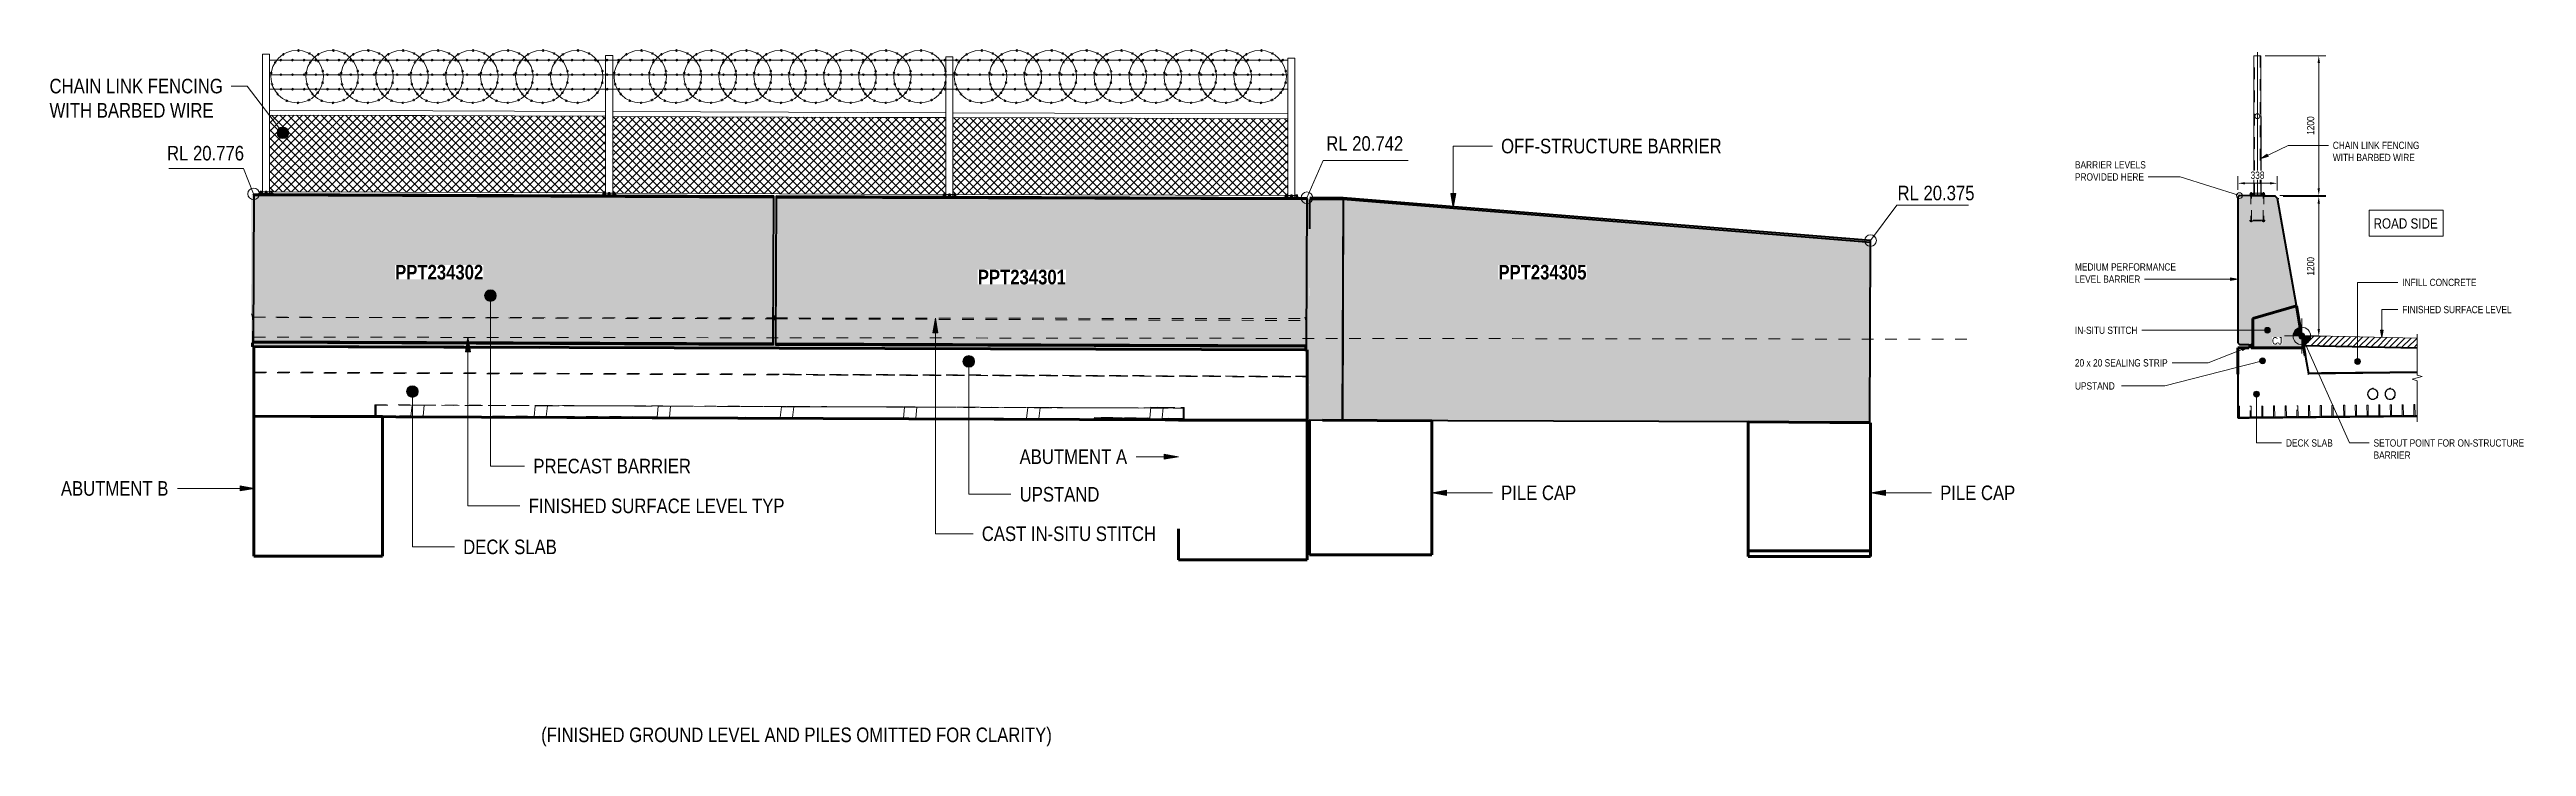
# Model space of a CAD drawing. Header units: metres. Extents: x 571 to 644, y 3 to 1695.
# Drawn here: x 597.26 to 618.52, y 16.03 to 22.02 of the extents above; entities that cross this region are included whole.
import ezdxf

# ---------------------------------------------------------------- set-up
doc = ezdxf.new("R2010")
doc.units = ezdxf.units.M
doc.linetypes.add('JacobsDash', pattern=[0.0045, 0.003, -0.0015])
doc.layers.get('Defpoints').update_dxf_attribs({"color": 41})
for name, color, linetype, lineweight in [('BRIDGE-ABUTMENT-CONC', 7, 'Continuous', 50), ('BRIDGE-FRAMING-LINE-18-HID', 7, 'JacobsDash', 18), ('BRIDGE-HDRAIL', 7, 'Continuous', 18), ('D-BDGE', 7, 'Continuous', 13), ('D-BDGE-18-SOLID', 7, 'Continuous', 9), ('D-BDGE-FLOOR', 7, 'Continuous', 50), ('D-BDGE-FLOOR-HID', 7, 'JacobsDash', 18), ('D-BDGE-FNDN-LINES-18-HID', 7, 'JacobsDash', 18), ('D-BDGE-FNDN-PILE-CAP', 7, 'Continuous', 50), ('D-BDGE-FRAMING', 7, 'Continuous', 50), ('D-BDGE-GEN-MOD', 7, 'Continuous', 35), ('D-BDGE-HDRAIL', 7, 'Continuous', 18), ('D-BDGE-LINE', 7, 'Continuous', 9), ('D-ENHA-ANNO-TEXT', 7, 'Continuous', 9), ('D-ENHA-GEN-LINE', 7, 'Continuous', 9), ('D-ENHA-TEXT', 7, 'Continuous', 9), ('D-ENHA-TEXT-DIMS', 7, 'Continuous', 9), ('D-ENHA-TEXT-TAG', 7, 'Continuous', 18)]:
    doc.layers.add(name, color=color, linetype=linetype, lineweight=lineweight)
doc.layers.add('D-BDGE-Conduits', color=1, linetype='Continuous', lineweight=9, true_color=0xff0000)
doc.styles.add('Arial Narrow_2', font='ARIALN.TTF', dxfattribs={"height": 0.125})
doc.styles.add('Arial Narrow_3', font='ARIALN.TTF', dxfattribs={"height": 0.0625})
doc.styles.add('Arial Narrow_4', font='ARIALN.TTF', dxfattribs={"height": 0.0875})
doc.styles.add('Arial Narrow_B_1', font='ARIALNB.TTF', dxfattribs={"height": 0.125})
doc.dimstyles.new('Dimension_Standard_O__mm_', dxfattribs={"dimscale": 0.3048, "dimtxt": 0.063964, "dimasz": 0.205052, "dimexe": 0.19685, "dimexo": 0.123031, "dimgap": 0.123031, "dimtad": 1, "dimdec": 0, "dimlfac": 1000, "dimzin": 0, "dimdsep": 46, "dimtxsty": 'Arial Narrow_3', "dimsah": 1, "dimcen": 0.09, "dimaunit": 1, "dimadec": 4, "dimazin": 0, "dimtfac": 1, "dimtdec": 4, "dimtix": 1, "dimtmove": 0, "dimatfit": 3, "dimfxl": 1, "dimtvp": 1, "dimtfill": 1, "dimtolj": 1, "dimtzin": 0, "dimlwd": 18, "dimlwe": 18, "dimarcsym": 2})

msp = doc.modelspace()

# ---------------------------------------------------------------- texts
at = {"layer": 'D-ENHA-TEXT', "insert": (601.4823, 16.1944), "char_height": 0.125, "attachment_point": 1, "style": 'Arial Narrow_2', "bg_fill": 3, "box_fill_scale": 1, "bg_fill_color": 256, "bg_fill_transparency": 0}
msp.add_mtext('(FINISHED GROUND LEVEL AND PILES OMITTED FOR CLARITY)', dxfattribs=at)

# ---------------------------------------------------------------- blocks, each defined once
blk = doc.blocks.new('08_ADC_Barrier_Precast_T2D_MBP-02-B - MBP-02-B-7218689-DRG-2871111 - SECTION 1')
at = {"layer": 'D-BDGE-GEN-MOD', "true_color": 0xc0c0c0}
for points in [[(-417.878, 19.477), (-417.874, 20.727), (-422.431, 20.743), (-422.435, 19.493), (-418.192, 19.478)], [(-417.874, 20.727), (-417.875, 20.742), (-422.431, 20.758), (-422.431, 20.743), (-417.931, 20.728)], [(-417.88, 19.462), (-417.878, 19.477), (-422.435, 19.493), (-422.435, 19.478), (-418.192, 19.463)]]:
    blk.add_hatch(color=9, dxfattribs=at).paths.add_polyline_path(points)
at = {"layer": 'D-BDGE-GEN-MOD'}
for p, q in [((-422.431, 20.743), (-422.435, 19.493)), ((-422.431, 20.758), (-417.875, 20.742)), ((-422.431, 20.758), (-422.431, 20.743)), ((-417.874, 20.727), (-422.431, 20.743)), ((-417.878, 19.477), (-417.874, 20.727)), ((-417.874, 20.727), (-417.875, 20.742)), ((-422.435, 19.493), (-417.878, 19.477)), ((-422.435, 19.493), (-422.435, 19.478)), ((-417.88, 19.462), (-422.435, 19.478)), ((-417.88, 19.462), (-417.878, 19.477))]:
    blk.add_line(p, q, dxfattribs=at)
blk = doc.blocks.new('08_ADC_Barrier_Precast_T2D_MBP-02-B - MBP-02-B-7218747-DRG-2871111 - SECTION 1')
at = {"layer": 'D-BDGE-GEN-MOD', "true_color": 0xc0c0c0}
for points in [[(-426.92, 19.496), (-426.919, 19.511), (-426.914, 20.761), (-426.915, 20.776), (-426.933, 20.771), (-426.937, 19.75), (-426.929, 19.721), (-426.93, 19.511), (-426.929, 19.496)], [(-422.455, 19.493), (-422.45, 20.743), (-426.914, 20.761), (-426.919, 19.511), (-423.417, 19.497)], [(-422.45, 20.743), (-422.45, 20.758), (-426.915, 20.776), (-426.914, 20.761), (-423.417, 20.747)], [(-422.455, 19.478), (-422.455, 19.493), (-426.919, 19.511), (-426.92, 19.496), (-423.417, 19.482)]]:
    blk.add_hatch(color=9, dxfattribs=at).paths.add_polyline_path(points)
at = {"layer": 'D-BDGE-GEN-MOD'}
for p, q in [((-426.914, 20.761), (-426.919, 19.511)), ((-426.915, 20.776), (-422.45, 20.758)), ((-426.915, 20.776), (-426.914, 20.761)), ((-422.45, 20.743), (-426.914, 20.761)), ((-422.455, 19.493), (-422.45, 20.743)), ((-422.45, 20.743), (-422.45, 20.758)), ((-426.919, 19.511), (-426.92, 19.496)), ((-422.455, 19.478), (-426.92, 19.496)), ((-426.919, 19.511), (-422.455, 19.493)), ((-422.455, 19.478), (-422.455, 19.493))]:
    blk.add_line(p, q, dxfattribs=at)
blk = doc.blocks.new('Railing - 2935-7669619-DRG-2871111 - SECTION 1')
at = {"layer": 'D-BDGE-HDRAIL', "lineweight": 9, "true_color": 0x969696}
h = blk.add_hatch(dxfattribs=at)
h.set_pattern_fill('FP_1', color=252, style=0, pattern_type=2)
h.set_pattern_definition([(45, (-425.331, 20.789), (-0.0353553, 0.0353553), []), (135, (-425.331, 20.789), (-0.0353553, -0.0353553), [])])
h.paths.add_polyline_path([(-423.894, 20.784), (-423.894, 21.442), (-426.778, 21.452), (-426.778, 20.795), (-426.769, 20.795), (-426.769, 20.8), (-426.757, 20.8), (-426.757, 20.795), (-426.755, 20.795), (-426.755, 20.794), (-423.915, 20.784), (-423.915, 20.788), (-423.903, 20.788), (-423.903, 20.784)])
at = {"layer": 'BRIDGE-HDRAIL'}
for p, q in [((-425.439, 21.448), (-426.778, 21.452)), ((-426.755, 20.794), (-423.915, 20.784)), ((-423.903, 20.784), (-423.894, 20.784))]:
    blk.add_line(p, q, dxfattribs=at)
blk = doc.blocks.new('Railing - TopMount-Intermediate-7511102-DRG-2871111 - SECTION 1')
at = {"layer": 'BRIDGE-HDRAIL'}
for p, q in [((-423.894, 21.963), (-423.894, 20.768)), ((-423.894, 21.963), (-423.833, 21.963)), ((-423.833, 20.768), (-423.833, 21.963)), ((-423.928, 20.768), (-423.928, 20.764)), ((-423.798, 20.768), (-423.928, 20.768)), ((-423.921, 20.77), (-423.921, 20.768)), ((-423.903, 20.77), (-423.921, 20.77)), ((-423.917, 20.783), (-423.909, 20.783)), ((-423.917, 20.776), (-423.917, 20.783)), ((-423.917, 20.776), (-423.909, 20.776)), ((-423.917, 20.77), (-423.917, 20.776)), ((-423.909, 20.776), (-423.917, 20.776)), ((-423.915, 20.788), (-423.915, 20.783)), ((-423.903, 20.788), (-423.915, 20.788)), ((-423.909, 20.783), (-423.903, 20.783)), ((-423.909, 20.776), (-423.909, 20.783)), ((-423.909, 20.776), (-423.903, 20.776)), ((-423.909, 20.77), (-423.909, 20.776)), ((-423.903, 20.776), (-423.909, 20.776)), ((-423.903, 20.783), (-423.903, 20.788)), ((-423.903, 20.783), (-423.903, 20.768)), ((-423.871, 20.783), (-423.903, 20.783)), ((-423.875, 20.77), (-423.875, 20.768)), ((-423.851, 20.77), (-423.875, 20.77)), ((-423.871, 20.783), (-423.863, 20.783)), ((-423.871, 20.776), (-423.871, 20.783)), ((-423.871, 20.776), (-423.863, 20.776)), ((-423.871, 20.77), (-423.871, 20.776)), ((-423.863, 20.776), (-423.871, 20.776)), ((-423.869, 20.788), (-423.869, 20.783)), ((-423.857, 20.788), (-423.869, 20.788)), ((-423.863, 20.783), (-423.855, 20.783)), ((-423.863, 20.776), (-423.863, 20.783)), ((-423.863, 20.776), (-423.855, 20.776)), ((-423.863, 20.77), (-423.863, 20.776)), ((-423.855, 20.776), (-423.863, 20.776)), ((-423.857, 20.783), (-423.857, 20.788)), ((-423.855, 20.783), (-423.855, 20.776)), ((-423.823, 20.783), (-423.855, 20.783)), ((-423.855, 20.776), (-423.855, 20.77)), ((-423.851, 20.768), (-423.851, 20.77)), ((-423.824, 20.788), (-423.824, 20.783)), ((-423.812, 20.788), (-423.824, 20.788)), ((-423.823, 20.783), (-423.818, 20.783)), ((-423.823, 20.768), (-423.823, 20.783)), ((-423.823, 20.776), (-423.818, 20.776)), ((-423.818, 20.776), (-423.823, 20.776)), ((-423.806, 20.77), (-423.823, 20.77)), ((-423.818, 20.783), (-423.81, 20.783)), ((-423.818, 20.776), (-423.818, 20.783)), ((-423.818, 20.776), (-423.81, 20.776)), ((-423.818, 20.77), (-423.818, 20.776)), ((-423.81, 20.776), (-423.818, 20.776)), ((-423.812, 20.783), (-423.812, 20.788)), ((-423.81, 20.783), (-423.81, 20.776)), ((-423.81, 20.776), (-423.81, 20.77)), ((-423.806, 20.768), (-423.806, 20.77)), ((-423.798, 20.764), (-423.798, 20.768))]:
    blk.add_line(p, q, dxfattribs=at)
blk = doc.blocks.new('Railing - 2930-7669621-DRG-2871111 - SECTION 1')
at = {"layer": 'D-BDGE-HDRAIL', "lineweight": 9, "true_color": 0x969696}
h = blk.add_hatch(dxfattribs=at)
h.set_pattern_fill('FP_2', color=252, style=0, pattern_type=2)
h.set_pattern_definition([(45, (-422.403, 20.777), (-0.0353553, 0.0353553), []), (135, (-422.403, 20.777), (-0.0353553, -0.0353553), [])])
h.paths.add_polyline_path([(-420.997, 20.772), (-420.997, 20.772), (-420.995, 20.772), (-420.995, 20.777), (-420.983, 20.777), (-420.983, 20.772), (-420.974, 20.772), (-420.974, 21.43), (-423.833, 21.441), (-423.833, 20.783), (-423.824, 20.783), (-423.824, 20.788), (-423.812, 20.788), (-423.812, 20.783), (-423.809, 20.783), (-421.001, 20.772)])
at = {"layer": 'BRIDGE-HDRAIL'}
for p, q in [((-420.974, 21.43), (-422.193, 21.435)), ((-423.81, 20.783), (-420.997, 20.772))]:
    blk.add_line(p, q, dxfattribs=at)
blk = doc.blocks.new('Railing - TopMount-Intermediate-V1-DRG-2871111 - SECTION 1')
at = {"layer": 'BRIDGE-HDRAIL'}
for p, q in [((-420.974, 21.952), (-420.974, 20.757)), ((-420.974, 21.952), (-420.913, 21.952)), ((-420.913, 20.757), (-420.913, 21.952)), ((-421.008, 20.757), (-421.008, 20.753)), ((-420.878, 20.757), (-421.008, 20.757)), ((-421.001, 20.759), (-421.001, 20.757)), ((-420.983, 20.759), (-421.001, 20.759)), ((-420.997, 20.772), (-420.989, 20.772)), ((-420.997, 20.765), (-420.997, 20.772)), ((-420.997, 20.765), (-420.989, 20.765)), ((-420.997, 20.759), (-420.997, 20.765)), ((-420.989, 20.765), (-420.997, 20.765)), ((-420.995, 20.777), (-420.995, 20.772)), ((-420.983, 20.777), (-420.995, 20.777)), ((-420.989, 20.772), (-420.983, 20.772)), ((-420.989, 20.765), (-420.989, 20.772)), ((-420.989, 20.765), (-420.983, 20.765)), ((-420.989, 20.759), (-420.989, 20.765)), ((-420.983, 20.765), (-420.989, 20.765)), ((-420.983, 20.772), (-420.983, 20.777)), ((-420.983, 20.772), (-420.983, 20.757)), ((-420.951, 20.772), (-420.983, 20.772)), ((-420.955, 20.759), (-420.955, 20.757)), ((-420.931, 20.759), (-420.955, 20.759)), ((-420.951, 20.772), (-420.943, 20.772)), ((-420.951, 20.765), (-420.951, 20.772)), ((-420.951, 20.765), (-420.943, 20.765)), ((-420.951, 20.759), (-420.951, 20.765)), ((-420.943, 20.765), (-420.951, 20.765)), ((-420.949, 20.777), (-420.949, 20.772)), ((-420.937, 20.777), (-420.949, 20.777)), ((-420.943, 20.772), (-420.935, 20.772)), ((-420.943, 20.765), (-420.943, 20.772)), ((-420.943, 20.765), (-420.935, 20.765)), ((-420.943, 20.759), (-420.943, 20.765)), ((-420.935, 20.765), (-420.943, 20.765)), ((-420.937, 20.772), (-420.937, 20.777)), ((-420.935, 20.772), (-420.935, 20.765)), ((-420.903, 20.772), (-420.935, 20.772)), ((-420.935, 20.765), (-420.935, 20.759)), ((-420.931, 20.757), (-420.931, 20.759)), ((-420.904, 20.777), (-420.904, 20.772)), ((-420.892, 20.777), (-420.904, 20.777)), ((-420.903, 20.772), (-420.898, 20.772)), ((-420.903, 20.757), (-420.903, 20.772)), ((-420.903, 20.765), (-420.898, 20.765)), ((-420.898, 20.765), (-420.903, 20.765)), ((-420.886, 20.759), (-420.903, 20.759)), ((-420.898, 20.772), (-420.89, 20.772)), ((-420.898, 20.765), (-420.898, 20.772)), ((-420.898, 20.765), (-420.89, 20.765)), ((-420.898, 20.759), (-420.898, 20.765)), ((-420.89, 20.765), (-420.898, 20.765)), ((-420.892, 20.772), (-420.892, 20.777)), ((-420.89, 20.772), (-420.89, 20.765)), ((-420.89, 20.765), (-420.89, 20.759)), ((-420.886, 20.757), (-420.886, 20.759)), ((-420.878, 20.753), (-420.878, 20.757))]:
    blk.add_line(p, q, dxfattribs=at)
blk = doc.blocks.new('Railing - 2935-V2-DRG-2871111 - SECTION 1')
at = {"layer": 'D-BDGE-HDRAIL', "lineweight": 9, "true_color": 0x969696}
h = blk.add_hatch(dxfattribs=at)
h.set_pattern_fill('FP_3', color=252, style=0, pattern_type=2)
h.set_pattern_definition([(45, (-419.476, 20.767), (-0.0353553, 0.0353553), []), (135, (-419.476, 20.767), (-0.0353553, -0.0353553), [])])
h.paths.add_polyline_path([(-418.039, 20.762), (-418.039, 21.421), (-420.913, 21.43), (-420.913, 20.772), (-420.904, 20.772), (-420.904, 20.777), (-420.892, 20.777), (-420.892, 20.772), (-420.805, 20.772), (-418.06, 20.762), (-418.06, 20.767), (-418.048, 20.767), (-418.048, 20.762)])
at = {"layer": 'BRIDGE-HDRAIL'}
for p, q in [((-420.89, 20.772), (-418.06, 20.762)), ((-418.048, 20.762), (-418.039, 20.762))]:
    blk.add_line(p, q, dxfattribs=at)
blk = doc.blocks.new('Railing - TopMount-End-7511104-DRG-2871111 - SECTION 1')
at = {"layer": 'BRIDGE-HDRAIL'}
for p, q in [((-426.839, 21.975), (-426.839, 20.78)), ((-426.839, 21.975), (-426.778, 21.975)), ((-426.778, 20.78), (-426.778, 21.975)), ((-426.873, 20.78), (-426.873, 20.776)), ((-426.743, 20.78), (-426.873, 20.78)), ((-426.866, 20.782), (-426.866, 20.78)), ((-426.848, 20.782), (-426.866, 20.782)), ((-426.862, 20.795), (-426.854, 20.795)), ((-426.862, 20.787), (-426.862, 20.795)), ((-426.862, 20.787), (-426.854, 20.787)), ((-426.862, 20.782), (-426.862, 20.787)), ((-426.854, 20.787), (-426.862, 20.787)), ((-426.86, 20.8), (-426.86, 20.795)), ((-426.848, 20.8), (-426.86, 20.8)), ((-426.854, 20.795), (-426.848, 20.795)), ((-426.854, 20.787), (-426.854, 20.795)), ((-426.854, 20.787), (-426.848, 20.787)), ((-426.854, 20.782), (-426.854, 20.787)), ((-426.848, 20.787), (-426.854, 20.787)), ((-426.848, 20.795), (-426.848, 20.8)), ((-426.848, 20.795), (-426.848, 20.78)), ((-426.816, 20.795), (-426.848, 20.795)), ((-426.82, 20.782), (-426.82, 20.78)), ((-426.796, 20.782), (-426.82, 20.782)), ((-426.816, 20.795), (-426.808, 20.795)), ((-426.816, 20.787), (-426.816, 20.795)), ((-426.816, 20.787), (-426.808, 20.787)), ((-426.816, 20.782), (-426.816, 20.787)), ((-426.808, 20.787), (-426.816, 20.787)), ((-426.814, 20.8), (-426.814, 20.795)), ((-426.802, 20.8), (-426.814, 20.8)), ((-426.808, 20.795), (-426.8, 20.795)), ((-426.808, 20.787), (-426.808, 20.795)), ((-426.808, 20.787), (-426.8, 20.787)), ((-426.808, 20.782), (-426.808, 20.787)), ((-426.8, 20.787), (-426.808, 20.787)), ((-426.802, 20.795), (-426.802, 20.8)), ((-426.8, 20.795), (-426.8, 20.787)), ((-426.768, 20.795), (-426.8, 20.795)), ((-426.8, 20.787), (-426.8, 20.782)), ((-426.796, 20.78), (-426.796, 20.782)), ((-426.769, 20.8), (-426.769, 20.795)), ((-426.757, 20.8), (-426.769, 20.8)), ((-426.768, 20.795), (-426.763, 20.795)), ((-426.768, 20.78), (-426.768, 20.795)), ((-426.768, 20.787), (-426.763, 20.787)), ((-426.763, 20.787), (-426.768, 20.787)), ((-426.751, 20.782), (-426.768, 20.782)), ((-426.763, 20.795), (-426.755, 20.795)), ((-426.763, 20.787), (-426.763, 20.795)), ((-426.763, 20.787), (-426.755, 20.787)), ((-426.763, 20.782), (-426.763, 20.787)), ((-426.755, 20.787), (-426.763, 20.787)), ((-426.757, 20.795), (-426.757, 20.8)), ((-426.755, 20.795), (-426.755, 20.787)), ((-426.755, 20.787), (-426.755, 20.782)), ((-426.751, 20.78), (-426.751, 20.782)), ((-426.743, 20.776), (-426.743, 20.78))]:
    blk.add_line(p, q, dxfattribs=at)
blk = doc.blocks.new('Railing - TopMount-Start-7511100-DRG-2871111 - SECTION 1')
at = {"layer": 'BRIDGE-HDRAIL'}
for p, q in [((-418.039, 21.942), (-418.039, 20.747)), ((-418.039, 21.942), (-417.978, 21.942)), ((-417.978, 20.747), (-417.978, 21.942)), ((-418.073, 20.747), (-418.073, 20.743)), ((-417.943, 20.747), (-418.073, 20.747)), ((-418.066, 20.749), (-418.066, 20.747)), ((-418.048, 20.749), (-418.066, 20.749)), ((-418.062, 20.762), (-418.054, 20.762)), ((-418.062, 20.755), (-418.062, 20.762)), ((-418.062, 20.755), (-418.054, 20.755)), ((-418.062, 20.749), (-418.062, 20.755)), ((-418.054, 20.755), (-418.062, 20.755)), ((-418.06, 20.767), (-418.06, 20.762)), ((-418.048, 20.767), (-418.06, 20.767)), ((-418.054, 20.762), (-418.048, 20.762)), ((-418.054, 20.755), (-418.054, 20.762)), ((-418.054, 20.755), (-418.048, 20.755)), ((-418.054, 20.749), (-418.054, 20.755)), ((-418.048, 20.755), (-418.054, 20.755)), ((-418.048, 20.762), (-418.048, 20.767)), ((-418.048, 20.762), (-418.048, 20.747)), ((-418.016, 20.762), (-418.048, 20.762)), ((-418.02, 20.749), (-418.02, 20.747)), ((-417.996, 20.749), (-418.02, 20.749)), ((-418.016, 20.762), (-418.008, 20.762)), ((-418.016, 20.755), (-418.016, 20.762)), ((-418.016, 20.755), (-418.008, 20.755)), ((-418.016, 20.749), (-418.016, 20.755)), ((-418.008, 20.755), (-418.016, 20.755)), ((-418.014, 20.767), (-418.014, 20.762)), ((-418.002, 20.767), (-418.014, 20.767)), ((-418.008, 20.762), (-418, 20.762)), ((-418.008, 20.755), (-418.008, 20.762)), ((-418.008, 20.755), (-418, 20.755)), ((-418.008, 20.749), (-418.008, 20.755)), ((-418, 20.755), (-418.008, 20.755)), ((-418.002, 20.762), (-418.002, 20.767)), ((-418, 20.762), (-418, 20.755)), ((-417.968, 20.762), (-418, 20.762)), ((-418, 20.755), (-418, 20.749)), ((-417.996, 20.747), (-417.996, 20.749)), ((-417.969, 20.767), (-417.969, 20.762)), ((-417.957, 20.767), (-417.969, 20.767)), ((-417.968, 20.762), (-417.963, 20.762)), ((-417.968, 20.747), (-417.968, 20.762)), ((-417.968, 20.755), (-417.963, 20.755)), ((-417.963, 20.755), (-417.968, 20.755)), ((-417.951, 20.749), (-417.968, 20.749)), ((-417.963, 20.762), (-417.955, 20.762)), ((-417.963, 20.755), (-417.963, 20.762)), ((-417.963, 20.755), (-417.955, 20.755)), ((-417.963, 20.749), (-417.963, 20.755)), ((-417.955, 20.755), (-417.963, 20.755)), ((-417.957, 20.762), (-417.957, 20.767)), ((-417.955, 20.762), (-417.955, 20.755)), ((-417.955, 20.755), (-417.955, 20.749)), ((-417.951, 20.747), (-417.951, 20.749)), ((-417.943, 20.743), (-417.943, 20.747))]:
    blk.add_line(p, q, dxfattribs=at)
blk = doc.blocks.new('Railing - Railing-7517329-DRG-2871111 - SECTION 1')
at = {"layer": 'BRIDGE-HDRAIL'}
for p, q in [((-424.675, 21.487), (-426.779, 21.495)), ((-423.893, 21.484), (-424.675, 21.487)), ((-422.324, 21.478), (-423.834, 21.484)), ((-420.973, 21.473), (-422.324, 21.478)), ((-420.042, 21.47), (-420.914, 21.473)), ((-426.779, 21.453), (-424.675, 21.445)), ((-424.675, 21.445), (-423.893, 21.442)), ((-423.834, 21.441), (-422.324, 21.436)), ((-422.324, 21.436), (-420.973, 21.431)), ((-420.914, 21.431), (-420.042, 21.428)), ((-418.038, 21.463), (-420.042, 21.47)), ((-420.042, 21.428), (-418.038, 21.421))]:
    blk.add_line(p, q, dxfattribs=at)
for name in ['Railing - TopMount-End-7511104-DRG-2871111 - SECTION 1', 'Railing - TopMount-Intermediate-7511102-DRG-2871111 - SECTION 1', 'Railing - TopMount-Intermediate-V1-DRG-2871111 - SECTION 1', 'Railing - TopMount-Start-7511100-DRG-2871111 - SECTION 1', 'Railing - 2935-7669619-DRG-2871111 - SECTION 1', 'Railing - 2930-7669621-DRG-2871111 - SECTION 1', 'Railing - 2935-V2-DRG-2871111 - SECTION 1']:
    blk.add_blockref(name, (0, 0))
blk = doc.blocks.new('Upstand North - Upstand North-7372798-DRG-2871111 - SECTION 1')
at = {"layer": 'D-BDGE-FRAMING', "linetype": 'JacobsDash', "lineweight": 18, "true_color": 0xc0c0c0}
for points in [[(-426.925, 19.466), (-426.925, 19.496), (-426.929, 19.496), (-426.93, 19.511), (-426.929, 19.721), (-426.933, 19.736), (-426.934, 19.466), (-426.929, 19.466)], [(-417.884, 19.437), (-417.884, 19.462), (-422.435, 19.478), (-422.434, 19.703), (-422.454, 19.703), (-422.455, 19.478), (-426.925, 19.496), (-426.925, 19.466), (-417.893, 19.437)], [(-422.434, 19.703), (-422.434, 19.732), (-422.454, 19.732), (-422.454, 19.703), (-422.435, 19.703)]]:
    blk.add_hatch(color=9, dxfattribs=at).paths.add_polyline_path(points)
at = {"layer": 'BRIDGE-FRAMING-LINE-18-HID'}
for p, q in [((-426.933, 19.746), (-426.924, 19.718)), ((-426.925, 19.496), (-426.924, 19.718)), ((-426.924, 19.718), (-422.454, 19.703)), ((-422.434, 19.703), (-417.883, 19.689)), ((-417.883, 19.689), (-417.893, 19.718)), ((-417.883, 19.689), (-417.884, 19.462)), ((-417.894, 19.437), (-424.462, 19.458))]:
    blk.add_line(p, q, dxfattribs=at)
at = {"layer": 'D-BDGE-FRAMING'}
for p, q in [((-422.454, 19.703), (-422.434, 19.703)), ((-426.925, 19.466), (-426.925, 19.496)), ((-424.462, 19.458), (-426.925, 19.466)), ((-417.884, 19.437), (-417.893, 19.437)), ((-417.884, 19.462), (-417.884, 19.437))]:
    blk.add_line(p, q, dxfattribs=at)
blk = doc.blocks.new('08_ADC_Barrier_Precast_T2D_MBP-02-B - MBP-02-B-7218747-DRG-2871111 - SECTION 3')
at = {"layer": 'D-BDGE-GEN-MOD', "true_color": 0xc0c0c0}
for points in [[(-1733.965, 19.482), (-1733.865, 19.482), (-1733.85, 19.497), (-1733.85, 19.707), (-1733.477, 19.817), (-1733.639, 20.737), (-1733.656, 20.754), (-1733.965, 20.762), (-1733.98, 20.747), (-1733.98, 19.497), (-1733.965, 19.482)], [(-1733.656, 20.754), (-1733.656, 20.754), (-1733.656, 20.754), (-1733.657, 20.754)], [(-1733.639, 20.737), (-1733.639, 20.737), (-1733.639, 20.737), (-1733.642, 20.741)], [(-1733.477, 19.817), (-1733.477, 19.818), (-1733.477, 19.818), (-1733.477, 19.819)], [(-1733.85, 19.497), (-1733.85, 19.497), (-1733.85, 19.497), (-1733.85, 19.497)]]:
    blk.add_hatch(color=9, dxfattribs=at).paths.add_polyline_path(points)
at = {"layer": 'D-BDGE-GEN-MOD'}
for p, q in [((-1733.965, 20.762), (-1733.98, 20.747)), ((-1733.98, 20.747), (-1733.98, 19.497)), ((-1733.656, 20.754), (-1733.965, 20.762)), ((-1733.639, 20.737), (-1733.656, 20.754)), ((-1733.656, 20.754), (-1733.656, 20.754)), ((-1733.477, 19.817), (-1733.639, 20.737)), ((-1733.85, 19.707), (-1733.477, 19.817)), ((-1733.477, 19.817), (-1733.477, 19.817)), ((-1733.85, 19.497), (-1733.85, 19.707)), ((-1733.98, 19.497), (-1733.965, 19.482)), ((-1733.965, 19.482), (-1733.885, 19.482)), ((-1733.865, 19.482), (-1733.85, 19.497)), ((-1733.865, 19.482), (-1733.865, 19.482)), ((-1733.85, 19.497), (-1733.85, 19.497))]:
    blk.add_line(p, q, dxfattribs=at)
blk = doc.blocks.new('Upstand North - Upstand North-7372798-DRG-2871111 - SECTION 3')
at = {"layer": 'D-BDGE-FRAMING', "linetype": 'JacobsDash', "lineweight": 18, "true_color": 0xc0c0c0}
blk.add_hatch(color=9, dxfattribs=at).paths.add_polyline_path([(-1733.85, 19.454), (-1733.413, 19.454), (-1733.418, 19.482), (-1733.423, 19.482), (-1733.431, 19.481), (-1733.431, 19.556), (-1733.506, 19.556), (-1733.505, 19.564), (-1733.504, 19.572), (-1733.502, 19.579), (-1733.499, 19.587), (-1733.495, 19.594), (-1733.491, 19.6), (-1733.486, 19.606), (-1733.481, 19.612), (-1733.475, 19.617), (-1733.468, 19.621), (-1733.461, 19.625), (-1733.453, 19.628), (-1733.446, 19.629), (-1733.444, 19.63), (-1733.477, 19.816), (-1733.85, 19.706), (-1733.85, 19.497)])
h = blk.add_hatch(color=9, dxfattribs=at)
h.paths.add_polyline_path([(-1733.413, 19.455), (-1733.413, 19.455), (-1733.416, 19.471)])
h.paths.add_polyline_path([(-1733.416, 19.471), (-1733.416, 19.471), (-1733.418, 19.482)])
h.paths.add_polyline_path([(-1733.444, 19.63), (-1733.444, 19.63), (-1733.444, 19.63)])
at = {"layer": 'D-BDGE-FRAMING'}
for p, q in [((-1733.477, 19.816), (-1733.85, 19.706)), ((-1733.444, 19.63), (-1733.477, 19.816)), ((-1733.476, 19.816), (-1733.477, 19.816)), ((-1733.85, 19.706), (-1733.85, 19.454)), ((-1733.85, 19.454), (-1733.413, 19.454)), ((-1733.431, 19.555), (-1733.431, 19.556)), ((-1733.413, 19.454), (-1733.418, 19.482))]:
    blk.add_line(p, q, dxfattribs=at)
blk = doc.blocks.new('07_STR_DPS_PermadecPanel - 07_STR_DPS_PermadecPanel-5973116-DRG-2871111 - SECTION 3')
at = {"layer": 'BRIDGE-FRAMING-LINE-18-HID', "lineweight": 13}
for p, q in [((-1733.073, 18.961), (-1733.072, 18.961)), ((-1732.972, 18.962), (-1732.972, 18.962)), ((-1732.872, 18.963), (-1732.872, 18.963)), ((-1732.772, 18.964), (-1732.771, 18.964)), ((-1732.671, 18.965), (-1732.671, 18.965)), ((-1732.571, 18.966), (-1732.57, 18.966))]:
    blk.add_line(p, q, dxfattribs=at)
at = {"layer": 'D-BDGE-FRAMING', "lineweight": 9}
for p, q in [((-1733.062, 18.962), (-1733.072, 18.961)), ((-1733.072, 18.961), (-1733.071, 18.868)), ((-1733.061, 18.869), (-1733.062, 18.962)), ((-1732.962, 18.963), (-1732.972, 18.962)), ((-1732.972, 18.962), (-1732.971, 18.869)), ((-1732.961, 18.87), (-1732.962, 18.963)), ((-1732.861, 18.963), (-1732.872, 18.963)), ((-1732.872, 18.963), (-1732.871, 18.87)), ((-1732.861, 18.871), (-1732.861, 18.963)), ((-1732.761, 18.964), (-1732.771, 18.964)), ((-1732.771, 18.964), (-1732.77, 18.871)), ((-1732.76, 18.871), (-1732.761, 18.964)), ((-1732.661, 18.965), (-1732.671, 18.965)), ((-1732.671, 18.965), (-1732.67, 18.872)), ((-1732.66, 18.872), (-1732.661, 18.965)), ((-1732.56, 18.966), (-1732.57, 18.966)), ((-1732.57, 18.966), (-1732.569, 18.873)), ((-1732.559, 18.873), (-1732.56, 18.966)), ((-1733.071, 18.868), (-1733.117, 18.868)), ((-1733.117, 18.868), (-1733.116, 18.862)), ((-1733.116, 18.862), (-1732.514, 18.868)), ((-1732.971, 18.869), (-1733.061, 18.869)), ((-1732.871, 18.87), (-1732.961, 18.87)), ((-1732.77, 18.871), (-1732.861, 18.871)), ((-1732.67, 18.872), (-1732.76, 18.871)), ((-1732.569, 18.873), (-1732.66, 18.872)), ((-1732.514, 18.874), (-1732.559, 18.873)), ((-1732.514, 18.868), (-1732.514, 18.874))]:
    blk.add_line(p, q, dxfattribs=at)
blk = doc.blocks.new('07_STR_DPS_PermadecPanel - 07_STR_DPS_PermadecPanel-5973117-DRG-2871111 - SECTION 3')
at = {"layer": 'BRIDGE-FRAMING-LINE-18-HID', "lineweight": 13}
blk.add_line((-1732.47, 18.967), (-1732.47, 18.967), dxfattribs=at)
at = {"layer": 'D-BDGE-FRAMING', "lineweight": 9}
for p, q in [((-1732.46, 18.967), (-1732.47, 18.967)), ((-1732.47, 18.967), (-1732.469, 18.874)), ((-1732.459, 18.874), (-1732.46, 18.967)), ((-1732.469, 18.874), (-1732.514, 18.874)), ((-1732.514, 18.874), (-1732.514, 18.868)), ((-1732.514, 18.868), (-1732.44, 18.869)), ((-1732.44, 18.875), (-1732.459, 18.874))]:
    blk.add_line(p, q, dxfattribs=at)
blk = doc.blocks.new('SC_DET_BREAK LINE - Std Break-5521774-DRG-2871111 - SECTION 3')
at = {"layer": 'D-BDGE-LINE', "lineweight": 13}
for p, q in [((-1732.44, 19.572), (-1732.44, 19.221)), ((-1732.397, 19.209), (-1732.484, 19.184)), ((-1732.484, 19.184), (-1732.44, 19.171)), ((-1732.44, 19.221), (-1732.397, 19.209)), ((-1732.44, 19.171), (-1732.44, 18.82))]:
    blk.add_line(p, q, dxfattribs=at)
blk = doc.blocks.new('DIMBLOCK1-DRG-2871111 - SECTION 3')
at = {"layer": 'D-ENHA-TEXT-DIMS', "color": 0, "lineweight": 18, "transparency": 16777216}
for p, q in [((616.044, 20.812), (616.044, 20.927)), ((616.32, 20.867), (616.107, 20.867)), ((616.382, 20.804), (616.382, 20.927))]:
    blk.add_line(p, q, dxfattribs=at)
at = {"layer": 'D-ENHA-TEXT-DIMS', "color": 0, "transparency": 16777216}
for points in [[(616.107, 20.877), (616.107, 20.857), (616.044, 20.867)], [(616.32, 20.877), (616.32, 20.857), (616.382, 20.867)]]:
    blk.add_solid(points, dxfattribs=at)
at = {"layer": 'Defpoints', "color": 0, "transparency": 16777216}
for p in [(616.044, 20.775), (616.382, 20.766)]:
    blk.add_point(p, dxfattribs=at)
at = {"layer": 'D-ENHA-TEXT-DIMS', "color": 0, "lineweight": 18, "transparency": 16777216, "insert": (616.213, 20.936), "char_height": 0.0625, "width": 0.14255, "attachment_point": 5, "style": 'Arial Narrow_3', "bg_fill": 3, "box_fill_scale": 1.1, "bg_fill_color": 256, "bg_fill_true_color": 13158600, "bg_fill_transparency": 0}
blk.add_mtext('\\A1;338', dxfattribs=at)
at = {"layer": 'Defpoints', "color": 0, "transparency": 16777216}
blk.add_point((616.044, 20.867), dxfattribs=at)
blk = doc.blocks.new('DIMBLOCK2-DRG-2871111 - SECTION 3')
at = {"layer": 'D-ENHA-TEXT-DIMS', "color": 0, "lineweight": 18, "transparency": 16777216}
for p, q in [((616.432, 20.754), (616.799, 20.754)), ((616.739, 19.616), (616.739, 20.691)), ((616.643, 19.554), (616.799, 19.554))]:
    blk.add_line(p, q, dxfattribs=at)
at = {"layer": 'D-ENHA-TEXT-DIMS', "color": 0, "transparency": 16777216}
for points in [[(616.728, 20.691), (616.749, 20.691), (616.739, 20.754)], [(616.728, 19.616), (616.749, 19.616), (616.739, 19.554)]]:
    blk.add_solid(points, dxfattribs=at)
at = {"layer": 'Defpoints', "color": 0, "transparency": 16777216}
for p in [(616.395, 20.754), (616.739, 20.754), (616.606, 19.554)]:
    blk.add_point(p, dxfattribs=at)
at = {"layer": 'D-ENHA-TEXT-DIMS', "color": 0, "lineweight": 18, "transparency": 16777216, "insert": (616.669, 20.154), "char_height": 0.0625, "width": 0.19007, "attachment_point": 5, "rotation": 90, "style": 'Arial Narrow_3', "bg_fill": 3, "box_fill_scale": 1.1, "bg_fill_color": 256, "bg_fill_true_color": 13158600, "bg_fill_transparency": 0}
blk.add_mtext('\\A1;1200', dxfattribs=at)
blk = doc.blocks.new('DIMBLOCK3-DRG-2871111 - SECTION 3')
at = {"layer": 'D-ENHA-TEXT-DIMS', "color": 0, "lineweight": 18, "transparency": 16777216}
for p, q in [((616.279, 21.962), (616.799, 21.962)), ((616.739, 21.9), (616.739, 20.825)), ((616.404, 20.762), (616.799, 20.762))]:
    blk.add_line(p, q, dxfattribs=at)
at = {"layer": 'D-ENHA-TEXT-DIMS', "color": 0, "transparency": 16777216}
for points in [[(616.728, 21.9), (616.749, 21.9), (616.739, 21.962)], [(616.728, 20.825), (616.749, 20.825), (616.739, 20.762)]]:
    blk.add_solid(points, dxfattribs=at)
at = {"layer": 'Defpoints', "color": 0, "transparency": 16777216}
for p in [(616.242, 21.962), (616.367, 20.762), (616.739, 20.762)]:
    blk.add_point(p, dxfattribs=at)
at = {"layer": 'D-ENHA-TEXT-DIMS', "color": 0, "lineweight": 18, "transparency": 16777216, "insert": (616.669, 21.362), "char_height": 0.0625, "width": 0.19007, "attachment_point": 5, "rotation": 90, "style": 'Arial Narrow_3', "bg_fill": 3, "box_fill_scale": 1.1, "bg_fill_color": 256, "bg_fill_true_color": 13158600, "bg_fill_transparency": 0}
blk.add_mtext('\\A1;1200', dxfattribs=at)

# ---------------------------------------------------------------- hatches: boundary and pattern name
at = {"layer": 'D-BDGE-GEN-MOD', "true_color": 0xc0c0c0}
h = msp.add_hatch(color=9, dxfattribs=at)
h.paths.add_polyline_path([(608.0727, 18.8328), (608.0793, 20.7329), (608.0785, 20.7428), (608.0603, 20.7375), (608.0601, 20.6803), (608.0556, 19.437), (608.0577, 19.437), (608.0569, 19.0823), (608.057, 18.8329), (608.0628, 18.8329)])
h.paths.add_polyline_path([(608.0603, 20.7223), (608.0797, 20.7278), (608.0797, 20.7278)])
for points in [[(608.361, 18.8318), (608.368, 20.7268), (608.0797, 20.7278), (608.0727, 18.8328)], [(608.367, 20.7268), (608.367, 20.7418), (608.0785, 20.7428), (608.0797, 20.7278), (608.36, 20.7268)], [(612.886, 18.815), (612.8917, 20.36), (608.367, 20.7268), (608.36, 18.8318), (609.8271, 18.8263)], [(612.8917, 20.36), (612.8918, 20.375), (608.367, 20.7418), (608.367, 20.7268), (609.8271, 20.6085)]]:
    msp.add_hatch(color=9, dxfattribs=at).paths.add_polyline_path(points)
at = {"layer": 'D-BDGE-LINE', "true_color": 0x808080}
h = msp.add_hatch(dxfattribs=at)
h.set_pattern_fill('FP_4', color=8, style=0, pattern_type=2)
h.set_pattern_definition([(45, (616.35386, 17.354), (-0.0265165, 0.0265165), [])])
h.paths.add_polyline_path([(617.5836, 19.4518), (617.5836, 19.5375), (616.5939, 19.5591), (616.5944, 19.5561), (616.6683, 19.5561), (616.6679, 19.5483), (616.6667, 19.5405), (616.6647, 19.5329), (616.6619, 19.5256), (616.6583, 19.5186), (616.654, 19.512), (616.6491, 19.5059), (616.6435, 19.5004), (616.6374, 19.4954), (616.6308, 19.4912), (616.6238, 19.4876), (616.6165, 19.4848), (616.6082, 19.4826), (616.6074, 19.4825), (616.6095, 19.4707), (616.9923, 19.4633)])
at = {"layer": 'D-BDGE-LINE'}
msp.add_hatch(color=256, dxfattribs=at).paths.add_polyline_path([(616.1392, 19.4542), (616.1592, 19.4544), (616.1592, 19.4819), (616.1392, 19.4818), (616.1392, 19.4544)])
at = {"layer": 'D-ENHA-GEN-LINE', "lineweight": 5}
for points in [[(616.5284, 19.5561), (616.5933, 19.5561), (616.5933, 19.6311), (616.5855, 19.6307), (616.5777, 19.6295), (616.5702, 19.6274), (616.5628, 19.6246), (616.5558, 19.6211), (616.5493, 19.6168), (616.5432, 19.6118), (616.5376, 19.6063), (616.5327, 19.6002), (616.5284, 19.5936), (616.5248, 19.5866), (616.522, 19.5793), (616.52, 19.5717), (616.5188, 19.5639), (616.5183, 19.5561), (616.5265, 19.5561)], [(616.5933, 19.4811), (616.6012, 19.4815), (616.6089, 19.4827), (616.6165, 19.4848), (616.6238, 19.4876), (616.6308, 19.4912), (616.6374, 19.4954), (616.6435, 19.5004), (616.6491, 19.5059), (616.654, 19.512), (616.6583, 19.5186), (616.6619, 19.5256), (616.6647, 19.5329), (616.6667, 19.5405), (616.6679, 19.5483), (616.6683, 19.5561), (616.5933, 19.556), (616.5933, 19.5549)]]:
    msp.add_hatch(color=256, dxfattribs=at).paths.add_polyline_path(points)
at = {"layer": 'D-ENHA-TEXT'}
h = msp.add_hatch(color=256, dxfattribs=at)
edge = h.paths.add_edge_path()
edge.add_arc((599.2659, 21.3007), 0.05, 0, 360)
for points in [[(616.2444, 21.0803), (616.3054, 21.0977), (616.2958, 21.1175)], [(609.3108, 20.655), (609.3329, 20.78), (609.2888, 20.78)], [(616.0437, 20.0442), (615.9812, 20.0553), (615.9812, 20.0332)], [(604.8654, 19.708), (604.8434, 19.583), (604.8875, 19.583)], [(617.2798, 19.5432), (617.2909, 19.6057), (617.2688, 19.6057)], [(600.8538, 19.5448), (600.8318, 19.4198), (600.8758, 19.4198)], [(616.1392, 19.4632), (616.077, 19.4506), (616.0851, 19.4301)], [(606.9536, 18.5197), (606.8286, 18.5417), (606.8286, 18.4976)], [(599.0241, 18.2473), (598.8991, 18.2693), (598.8991, 18.2253)], [(609.1281, 18.2098), (609.2531, 18.1878), (609.2531, 18.2319)], [(612.8961, 18.2098), (613.0211, 18.1878), (613.0211, 18.2319)]]:
    msp.add_hatch(color=256, dxfattribs=at).paths.add_polyline_path(points)
h = msp.add_hatch(color=256, dxfattribs=at)
edge = h.paths.add_edge_path()
edge.add_arc((601.0473, 19.9025), 0.05, 0, 360)
h = msp.add_hatch(color=256, dxfattribs=at)
edge = h.paths.add_edge_path()
edge.add_arc((616.2976, 19.6053), 0.025, 0, 360)
h = msp.add_hatch(color=256, dxfattribs=at)
edge = h.paths.add_edge_path()
edge.add_arc((616.5924, 19.5559), 0.025, 0, 360)
h = msp.add_hatch(color=256, dxfattribs=at)
edge = h.paths.add_edge_path()
edge.add_arc((605.1525, 19.3377), 0.05, 0, 360)
h = msp.add_hatch(color=256, dxfattribs=at)
edge = h.paths.add_edge_path()
edge.add_arc((616.2561, 19.3432), 0.025, 0, 360)
h = msp.add_hatch(color=256, dxfattribs=at)
edge = h.paths.add_edge_path()
edge.add_arc((617.072, 19.3374), 0.025, 0, 360)
h = msp.add_hatch(color=256, dxfattribs=at)
edge = h.paths.add_edge_path()
edge.add_arc((600.3772, 19.0788), 0.05, 0, 360)
h = msp.add_hatch(color=256, dxfattribs=at)
edge = h.paths.add_edge_path()
edge.add_arc((616.2043, 19.0575), 0.025, 0, 360)

# ---------------------------------------------------------------- linework, layer by layer
at = {"layer": 'BRIDGE-ABUTMENT-CONC'}
for p, q in [((599.0164, 18.8665), (599.0163, 18.8665)), ((599.0164, 18.8665), (599.0164, 17.6665)), ((599.6191, 18.866), (599.0164, 18.8665)), ((600.0711, 18.8655), (599.6191, 18.866)), ((600.1213, 18.8655), (600.0711, 18.8655)), ((600.1213, 17.6654), (600.1213, 18.8655)), ((608.0569, 18.8335), (606.952, 18.8345)), ((608.057, 17.6334), (608.0569, 18.8335)), ((606.952, 17.9016), (606.952, 17.6345)), ((599.0163, 17.6665), (599.0164, 17.6665)), ((599.0164, 17.6665), (599.6191, 17.6659)), ((599.6191, 17.6659), (600.1213, 17.6654)), ((606.952, 17.6345), (608.057, 17.6334))]:
    msp.add_line(p, q, dxfattribs=at)
at = {"layer": 'BRIDGE-FRAMING-LINE-18-HID', "lineweight": 13}
for p, q in [((600.0552, 18.9646), (600.0548, 18.8716)), ((600.0561, 18.9645), (600.0552, 18.9646)), ((600.0552, 18.9646), (600.6575, 18.9628)), ((600.0558, 18.8715), (600.0561, 18.9645)), ((600.0562, 18.9645), (600.7632, 18.9623)), ((600.0647, 18.9636), (600.0643, 18.8706)), ((600.0656, 18.9635), (600.0647, 18.9636)), ((600.0647, 18.9636), (601.7143, 18.9586)), ((600.0652, 18.8705), (600.0656, 18.9635)), ((600.0656, 18.9635), (601.82, 18.9581)), ((600.428, 18.9615), (602.7715, 18.9543)), ((600.4796, 18.9613), (600.4698, 18.8683)), ((600.4796, 18.9613), (602.8772, 18.9539)), ((601.4848, 18.9573), (603.8284, 18.9501)), ((601.5364, 18.9571), (601.5266, 18.8641)), ((601.5364, 18.9571), (602.5123, 18.9541)), ((602.4876, 18.9533), (604.8853, 18.9459)), ((602.4876, 18.9533), (602.5933, 18.9529)), ((602.5933, 18.9529), (602.5835, 18.8599)), ((602.5933, 18.9529), (604.991, 18.9455)), ((603.5445, 18.9491), (605.9421, 18.9417)), ((603.5445, 18.9491), (603.6502, 18.9487)), ((603.6502, 18.9487), (606.0478, 18.9413)), ((603.8887, 18.9499), (603.9341, 18.9497)), ((604.6554, 18.9447), (606.981, 18.9376)), ((604.7071, 18.9444), (606.982, 18.9375)), ((605.7123, 18.9405), (606.9905, 18.9366)), ((605.7639, 18.9402), (606.9914, 18.9365)), ((606.7735, 18.9438), (607, 18.9415)), ((606.8211, 18.9433), (607.0009, 18.9414)), ((606.981, 18.9376), (606.9815, 18.9375)), ((606.982, 18.9375), (606.982, 18.9365)), ((606.9905, 18.9366), (606.9909, 18.9365)), ((606.9914, 18.9365), (606.9911, 18.8435)), ((607.0009, 18.9414), (606.9999, 18.8485)), ((607, 18.9415), (607.0004, 18.9415)), ((616.0477, 18.9527), (616.0481, 18.9527)), ((616.1481, 18.9537), (616.1485, 18.9537)), ((616.2484, 18.9547), (616.2489, 18.9547)), ((616.3488, 18.9557), (616.3493, 18.9556)), ((616.4492, 18.9566), (616.4497, 18.9566)), ((616.5496, 18.9576), (616.55, 18.9576)), ((616.65, 18.9586), (616.6504, 18.9586)), ((616.7504, 18.9595), (616.7508, 18.9595)), ((616.8507, 18.9605), (616.8512, 18.9605)), ((600.0548, 18.8716), (600.0495, 18.8722)), ((600.0495, 18.8662), (600.0549, 18.8656)), ((600.0643, 18.8706), (600.0558, 18.8715)), ((600.0558, 18.8715), (600.0643, 18.8715)), ((600.0559, 18.8655), (600.0695, 18.8641)), ((600.0695, 18.8701), (600.0652, 18.8705)), ((600.0653, 18.8705), (601.8102, 18.8652)), ((600.0695, 18.8641), (600.0695, 18.8701)), ((600.0695, 18.8701), (602.2858, 18.8633)), ((600.0695, 18.8701), (600.0695, 18.8641)), ((600.0711, 18.8699), (600.0695, 18.8701)), ((600.0695, 18.8701), (600.3641, 18.8692)), ((602.2852, 18.8573), (600.0695, 18.8641)), ((600.0695, 18.8641), (600.0711, 18.8639)), ((600.4698, 18.8683), (601.421, 18.8654)), ((600.4698, 18.8683), (601.4209, 18.8645)), ((601.5807, 18.8639), (602.4779, 18.8612)), ((602.6376, 18.8597), (603.5348, 18.857)), ((603.6944, 18.8555), (604.5916, 18.8528)), ((604.7513, 18.8513), (605.6485, 18.8486)), ((605.8082, 18.8471), (606.8459, 18.8439)), ((606.9953, 18.837), (606.2291, 18.8394)), ((606.2297, 18.8454), (606.9008, 18.8433)), ((606.2881, 18.8562), (606.7057, 18.8519)), ((606.8583, 18.8439), (606.9911, 18.8435)), ((606.8694, 18.8498), (606.9999, 18.8485)), ((606.9133, 18.8433), (606.9953, 18.843)), ((606.9911, 18.8435), (606.9948, 18.8431)), ((606.9953, 18.843), (606.9953, 18.837)), ((606.9999, 18.8485), (607.0011, 18.8483)), ((616.0487, 18.8968), (616.0491, 18.8597))]:
    msp.add_line(p, q, dxfattribs=at)
at = {"layer": 'BRIDGE-FRAMING-LINE-18-HID'}
for p, q in [((600.0997, 18.8678), (600.1209, 18.8655)), ((600.0997, 17.6677), (600.1209, 17.6655)), ((608.0565, 17.6335), (608.0353, 17.6357))]:
    msp.add_line(p, q, dxfattribs=at)
at = {"layer": 'D-BDGE', "color": 8, "true_color": 0x808080}
for p, q in [((599.1498, 21.9245), (607.8898, 21.9245)), ((599.1906, 21.9053), (599.2103, 21.9088)), ((599.1963, 21.9161), (599.2048, 21.898)), ((599.2414, 21.9322), (599.2543, 21.9169)), ((599.2536, 21.9326), (599.2422, 21.9162)), ((599.2612, 21.9773), (599.2805, 21.9721)), ((599.271, 21.9847), (599.271, 21.9647)), ((599.3414, 21.9322), (599.3543, 21.9169)), ((599.3536, 21.9326), (599.3422, 21.9162)), ((599.3927, 22.0149), (599.4058, 21.9997)), ((599.4049, 22.0154), (599.3937, 21.9989)), ((599.4414, 21.9322), (599.4543, 21.9169)), ((599.4536, 21.9326), (599.4422, 21.9162)), ((599.502, 21.9863), (599.4848, 21.9761)), ((599.4906, 21.991), (599.4961, 21.9717)), ((599.4906, 21.9053), (599.5103, 21.9088)), ((599.4963, 21.9161), (599.5048, 21.898)), ((599.5414, 21.9322), (599.5543, 21.9169)), ((599.5536, 21.9326), (599.5422, 21.9162)), ((599.5775, 21.9188), (599.5576, 21.9168)), ((599.5612, 21.9773), (599.5805, 21.9721)), ((599.5692, 21.9278), (599.566, 21.9081)), ((599.571, 21.9847), (599.571, 21.9647)), ((599.6414, 21.9322), (599.6543, 21.9169)), ((599.6536, 21.9326), (599.6422, 21.9162)), ((599.6927, 22.0149), (599.7058, 21.9997)), ((599.7049, 22.0154), (599.6937, 21.9989)), ((599.7414, 21.9322), (599.7543, 21.9169)), ((599.7536, 21.9326), (599.7422, 21.9162)), ((599.802, 21.9863), (599.7848, 21.9761)), ((599.7906, 21.991), (599.7961, 21.9717)), ((599.7906, 21.9053), (599.8103, 21.9088)), ((599.7963, 21.9161), (599.8048, 21.898)), ((599.8414, 21.9322), (599.8543, 21.9169)), ((599.8536, 21.9326), (599.8422, 21.9162)), ((599.8775, 21.9188), (599.8576, 21.9168)), ((599.8612, 21.9773), (599.8805, 21.9721)), ((599.8692, 21.9278), (599.866, 21.9081)), ((599.871, 21.9847), (599.871, 21.9647)), ((599.9414, 21.9322), (599.9543, 21.9169)), ((599.9536, 21.9326), (599.9422, 21.9162)), ((599.9927, 22.0149), (600.0058, 21.9997)), ((600.0049, 22.0154), (599.9937, 21.9989)), ((600.0414, 21.9322), (600.0543, 21.9169)), ((600.0536, 21.9326), (600.0422, 21.9162)), ((600.102, 21.9863), (600.0848, 21.9761)), ((600.0906, 21.991), (600.0961, 21.9717)), ((600.0906, 21.9053), (600.1103, 21.9088)), ((600.0963, 21.9161), (600.1048, 21.898)), ((600.1414, 21.9322), (600.1543, 21.9169)), ((600.1536, 21.9326), (600.1422, 21.9162)), ((600.1775, 21.9188), (600.1576, 21.9168)), ((600.1612, 21.9773), (600.1805, 21.9721)), ((600.1692, 21.9278), (600.166, 21.9081)), ((600.171, 21.9847), (600.171, 21.9647)), ((600.2414, 21.9322), (600.2543, 21.9169)), ((600.2536, 21.9326), (600.2422, 21.9162)), ((600.2927, 22.0149), (600.3058, 21.9997)), ((600.3049, 22.0154), (600.2937, 21.9989)), ((600.3414, 21.9322), (600.3543, 21.9169)), ((600.3536, 21.9326), (600.3422, 21.9162)), ((600.402, 21.9863), (600.3848, 21.9761)), ((600.3906, 21.991), (600.3961, 21.9717)), ((600.3906, 21.9053), (600.4103, 21.9088)), ((600.3963, 21.9161), (600.4048, 21.898)), ((600.4414, 21.9322), (600.4543, 21.9169)), ((600.4536, 21.9326), (600.4422, 21.9162)), ((600.4775, 21.9188), (600.4576, 21.9168)), ((600.4612, 21.9773), (600.4805, 21.9721)), ((600.4692, 21.9278), (600.466, 21.9081)), ((600.471, 21.9847), (600.471, 21.9647)), ((600.5414, 21.9322), (600.5543, 21.9169)), ((600.5536, 21.9326), (600.5422, 21.9162)), ((600.5927, 22.0149), (600.6058, 21.9997)), ((600.6049, 22.0154), (600.5937, 21.9989)), ((600.6414, 21.9322), (600.6543, 21.9169)), ((600.6536, 21.9326), (600.6422, 21.9162)), ((600.702, 21.9863), (600.6848, 21.9761)), ((600.6906, 21.991), (600.6961, 21.9717)), ((600.6906, 21.9053), (600.7103, 21.9088)), ((600.6963, 21.9161), (600.7048, 21.898)), ((600.7414, 21.9322), (600.7543, 21.9169)), ((600.7536, 21.9326), (600.7422, 21.9162)), ((600.7775, 21.9188), (600.7576, 21.9168)), ((600.7612, 21.9773), (600.7805, 21.9721)), ((600.7692, 21.9278), (600.766, 21.9081)), ((600.771, 21.9847), (600.771, 21.9647)), ((600.8414, 21.9322), (600.8543, 21.9169)), ((600.8536, 21.9326), (600.8422, 21.9162)), ((600.8927, 22.0149), (600.9058, 21.9997)), ((600.9049, 22.0154), (600.8937, 21.9989)), ((600.9414, 21.9322), (600.9543, 21.9169)), ((600.9536, 21.9326), (600.9422, 21.9162)), ((601.002, 21.9863), (600.9848, 21.9761)), ((600.9906, 21.991), (600.9961, 21.9717)), ((600.9906, 21.9053), (601.0103, 21.9088)), ((600.9963, 21.9161), (601.0048, 21.898)), ((601.0414, 21.9322), (601.0543, 21.9169)), ((601.0536, 21.9326), (601.0422, 21.9162)), ((601.0775, 21.9188), (601.0576, 21.9168)), ((601.0612, 21.9773), (601.0805, 21.9721)), ((601.0692, 21.9278), (601.066, 21.9081)), ((601.071, 21.9847), (601.071, 21.9647)), ((601.1414, 21.9322), (601.1543, 21.9169)), ((601.1536, 21.9326), (601.1422, 21.9162)), ((601.1927, 22.0149), (601.2058, 21.9997)), ((601.2049, 22.0154), (601.1937, 21.9989)), ((601.2414, 21.9322), (601.2543, 21.9169)), ((601.2536, 21.9326), (601.2422, 21.9162)), ((601.302, 21.9863), (601.2848, 21.9761)), ((601.2906, 21.991), (601.2961, 21.9717)), ((601.2906, 21.9053), (601.3103, 21.9088)), ((601.2963, 21.9161), (601.3048, 21.898)), ((601.3414, 21.9322), (601.3543, 21.9169)), ((601.3536, 21.9326), (601.3422, 21.9162)), ((601.3775, 21.9188), (601.3576, 21.9168)), ((601.3612, 21.9773), (601.3805, 21.9721)), ((601.3692, 21.9278), (601.366, 21.9081)), ((601.371, 21.9847), (601.371, 21.9647)), ((601.4414, 21.9322), (601.4543, 21.9169)), ((601.4536, 21.9326), (601.4422, 21.9162)), ((601.4927, 22.0149), (601.5058, 21.9997)), ((601.5049, 22.0154), (601.4937, 21.9989)), ((601.5414, 21.9322), (601.5543, 21.9169)), ((601.5536, 21.9326), (601.5422, 21.9162)), ((601.602, 21.9863), (601.5848, 21.9761)), ((601.5906, 21.991), (601.5961, 21.9717)), ((601.5906, 21.9053), (601.6103, 21.9088)), ((601.5963, 21.9161), (601.6048, 21.898)), ((601.6414, 21.9322), (601.6543, 21.9169)), ((601.6536, 21.9326), (601.6422, 21.9162)), ((601.6775, 21.9188), (601.6576, 21.9168)), ((601.6612, 21.9773), (601.6805, 21.9721)), ((601.6692, 21.9278), (601.666, 21.9081)), ((601.671, 21.9847), (601.671, 21.9647)), ((601.7414, 21.9322), (601.7543, 21.9169)), ((601.7536, 21.9326), (601.7422, 21.9162)), ((601.7927, 22.0149), (601.8058, 21.9997)), ((601.8049, 22.0154), (601.7937, 21.9989)), ((601.8414, 21.9322), (601.8543, 21.9169)), ((601.8536, 21.9326), (601.8422, 21.9162)), ((601.902, 21.9863), (601.8848, 21.9761)), ((601.8906, 21.991), (601.8961, 21.9717)), ((601.9414, 21.9322), (601.9543, 21.9169)), ((601.9536, 21.9326), (601.9422, 21.9162)), ((601.9775, 21.9188), (601.9576, 21.9168)), ((601.9692, 21.9278), (601.966, 21.9081)), ((602.0414, 21.9322), (602.0543, 21.9169)), ((602.0536, 21.9326), (602.0422, 21.9162)), ((602.1356, 21.9053), (602.1553, 21.9088)), ((602.1413, 21.9161), (602.1498, 21.898)), ((602.1414, 21.9322), (602.1543, 21.9169)), ((602.1536, 21.9326), (602.1422, 21.9162)), ((602.2062, 21.9773), (602.2255, 21.9721)), ((602.216, 21.9847), (602.216, 21.9647)), ((602.2414, 21.9322), (602.2543, 21.9169)), ((602.2536, 21.9326), (602.2422, 21.9162)), ((602.3377, 22.0149), (602.3508, 21.9997)), ((602.3499, 22.0154), (602.3387, 21.9989)), ((602.3414, 21.9322), (602.3543, 21.9169)), ((602.3536, 21.9326), (602.3422, 21.9162)), ((602.447, 21.9863), (602.4298, 21.9761)), ((602.4356, 21.991), (602.4411, 21.9717)), ((602.4356, 21.9053), (602.4553, 21.9088)), ((602.4413, 21.9161), (602.4498, 21.898)), ((602.4414, 21.9322), (602.4543, 21.9169)), ((602.4536, 21.9326), (602.4422, 21.9162)), ((602.5225, 21.9188), (602.5026, 21.9168)), ((602.5062, 21.9773), (602.5255, 21.9721)), ((602.5142, 21.9278), (602.511, 21.9081)), ((602.516, 21.9847), (602.516, 21.9647)), ((602.5414, 21.9322), (602.5543, 21.9169)), ((602.5536, 21.9326), (602.5422, 21.9162)), ((602.6377, 22.0149), (602.6508, 21.9997)), ((602.6499, 22.0154), (602.6387, 21.9989)), ((602.6414, 21.9322), (602.6543, 21.9169)), ((602.6536, 21.9326), (602.6422, 21.9162)), ((602.747, 21.9863), (602.7298, 21.9761)), ((602.7356, 21.991), (602.7411, 21.9717)), ((602.7356, 21.9053), (602.7553, 21.9088)), ((602.7413, 21.9161), (602.7498, 21.898)), ((602.7414, 21.9322), (602.7543, 21.9169)), ((602.7536, 21.9326), (602.7422, 21.9162)), ((602.8225, 21.9188), (602.8026, 21.9168)), ((602.8062, 21.9773), (602.8255, 21.9721)), ((602.8142, 21.9278), (602.811, 21.9081)), ((602.816, 21.9847), (602.816, 21.9647)), ((602.8414, 21.9322), (602.8543, 21.9169)), ((602.8536, 21.9326), (602.8422, 21.9162)), ((602.9377, 22.0149), (602.9508, 21.9997)), ((602.9499, 22.0154), (602.9387, 21.9989)), ((602.9414, 21.9322), (602.9543, 21.9169)), ((602.9536, 21.9326), (602.9422, 21.9162)), ((603.047, 21.9863), (603.0298, 21.9761)), ((603.0356, 21.991), (603.0411, 21.9717)), ((603.0356, 21.9053), (603.0553, 21.9088)), ((603.0413, 21.9161), (603.0498, 21.898)), ((603.0414, 21.9322), (603.0543, 21.9169)), ((603.0536, 21.9326), (603.0422, 21.9162)), ((603.1225, 21.9188), (603.1026, 21.9168)), ((603.1062, 21.9773), (603.1255, 21.9721)), ((603.1142, 21.9278), (603.111, 21.9081)), ((603.116, 21.9847), (603.116, 21.9647)), ((603.1414, 21.9322), (603.1543, 21.9169)), ((603.1536, 21.9326), (603.1422, 21.9162)), ((603.2377, 22.0149), (603.2508, 21.9997)), ((603.2499, 22.0154), (603.2387, 21.9989)), ((603.2414, 21.9322), (603.2543, 21.9169)), ((603.2536, 21.9326), (603.2422, 21.9162)), ((603.347, 21.9863), (603.3298, 21.9761)), ((603.3356, 21.991), (603.3411, 21.9717)), ((603.3356, 21.9053), (603.3553, 21.9088)), ((603.3413, 21.9161), (603.3498, 21.898)), ((603.3414, 21.9322), (603.3543, 21.9169)), ((603.3536, 21.9326), (603.3422, 21.9162)), ((603.4225, 21.9188), (603.4026, 21.9168)), ((603.4062, 21.9773), (603.4255, 21.9721)), ((603.4142, 21.9278), (603.411, 21.9081)), ((603.416, 21.9847), (603.416, 21.9647)), ((603.4414, 21.9322), (603.4543, 21.9169)), ((603.4536, 21.9326), (603.4422, 21.9162)), ((603.5377, 22.0149), (603.5508, 21.9997)), ((603.5499, 22.0154), (603.5387, 21.9989)), ((603.5414, 21.9322), (603.5543, 21.9169)), ((603.5536, 21.9326), (603.5422, 21.9162)), ((603.647, 21.9863), (603.6298, 21.9761)), ((603.6356, 21.991), (603.6411, 21.9717)), ((603.6356, 21.9053), (603.6553, 21.9088)), ((603.6413, 21.9161), (603.6498, 21.898)), ((603.6414, 21.9322), (603.6543, 21.9169)), ((603.6536, 21.9326), (603.6422, 21.9162)), ((603.7225, 21.9188), (603.7026, 21.9168)), ((603.7062, 21.9773), (603.7255, 21.9721)), ((603.7142, 21.9278), (603.711, 21.9081)), ((603.716, 21.9847), (603.716, 21.9647)), ((603.7414, 21.9322), (603.7543, 21.9169)), ((603.7536, 21.9326), (603.7422, 21.9162)), ((603.8377, 22.0149), (603.8508, 21.9997)), ((603.8499, 22.0154), (603.8387, 21.9989)), ((603.8414, 21.9322), (603.8543, 21.9169)), ((603.8536, 21.9326), (603.8422, 21.9162)), ((603.947, 21.9863), (603.9298, 21.9761)), ((603.9356, 21.991), (603.9411, 21.9717)), ((603.9356, 21.9053), (603.9553, 21.9088)), ((603.9413, 21.9161), (603.9498, 21.898)), ((603.9414, 21.9322), (603.9543, 21.9169)), ((603.9536, 21.9326), (603.9422, 21.9162)), ((604.0225, 21.9188), (604.0026, 21.9168)), ((604.0062, 21.9773), (604.0255, 21.9721)), ((604.0142, 21.9278), (604.011, 21.9081)), ((604.016, 21.9847), (604.016, 21.9647)), ((604.0414, 21.9322), (604.0543, 21.9169)), ((604.0536, 21.9326), (604.0422, 21.9162)), ((604.1377, 22.0149), (604.1508, 21.9997)), ((604.1499, 22.0154), (604.1387, 21.9989)), ((604.1414, 21.9322), (604.1543, 21.9169)), ((604.1536, 21.9326), (604.1422, 21.9162)), ((604.247, 21.9863), (604.2298, 21.9761)), ((604.2356, 21.991), (604.2411, 21.9717)), ((604.2356, 21.9053), (604.2553, 21.9088)), ((604.2413, 21.9161), (604.2498, 21.898)), ((604.2414, 21.9322), (604.2543, 21.9169)), ((604.2536, 21.9326), (604.2422, 21.9162)), ((604.3225, 21.9188), (604.3026, 21.9168)), ((604.3062, 21.9773), (604.3255, 21.9721)), ((604.3142, 21.9278), (604.311, 21.9081)), ((604.316, 21.9847), (604.316, 21.9647)), ((604.3414, 21.9322), (604.3543, 21.9169)), ((604.3536, 21.9326), (604.3422, 21.9162)), ((604.4377, 22.0149), (604.4508, 21.9997)), ((604.4499, 22.0154), (604.4387, 21.9989)), ((604.4414, 21.9322), (604.4543, 21.9169)), ((604.4536, 21.9326), (604.4422, 21.9162)), ((604.547, 21.9863), (604.5298, 21.9761)), ((604.5356, 21.991), (604.5411, 21.9717)), ((604.5356, 21.9053), (604.5553, 21.9088)), ((604.5413, 21.9161), (604.5498, 21.898)), ((604.5414, 21.9322), (604.5543, 21.9169)), ((604.5536, 21.9326), (604.5422, 21.9162)), ((604.6225, 21.9188), (604.6026, 21.9168)), ((604.6062, 21.9773), (604.6255, 21.9721)), ((604.6142, 21.9278), (604.611, 21.9081)), ((604.616, 21.9847), (604.616, 21.9647)), ((604.6414, 21.9322), (604.6543, 21.9169)), ((604.6536, 21.9326), (604.6422, 21.9162)), ((604.7377, 22.0149), (604.7508, 21.9997)), ((604.7499, 22.0154), (604.7387, 21.9989)), ((604.7414, 21.9322), (604.7543, 21.9169)), ((604.7536, 21.9326), (604.7422, 21.9162)), ((604.847, 21.9863), (604.8298, 21.9761)), ((604.8356, 21.991), (604.8411, 21.9717)), ((604.8414, 21.9322), (604.8543, 21.9169)), ((604.8536, 21.9326), (604.8422, 21.9162)), ((604.9225, 21.9188), (604.9026, 21.9168)), ((604.9142, 21.9278), (604.911, 21.9081)), ((604.9414, 21.9322), (604.9543, 21.9169)), ((604.9536, 21.9326), (604.9422, 21.9162)), ((605.0414, 21.9322), (605.0543, 21.9169)), ((605.0536, 21.9326), (605.0422, 21.9162)), ((605.0556, 21.9053), (605.0753, 21.9088)), ((605.0613, 21.9161), (605.0698, 21.898)), ((605.1262, 21.9773), (605.1455, 21.9721)), ((605.136, 21.9847), (605.136, 21.9647)), ((605.1414, 21.9322), (605.1543, 21.9169)), ((605.1536, 21.9326), (605.1422, 21.9162)), ((605.2414, 21.9322), (605.2543, 21.9169)), ((605.2536, 21.9326), (605.2422, 21.9162)), ((605.2577, 22.0149), (605.2708, 21.9997)), ((605.2699, 22.0154), (605.2587, 21.9989)), ((605.3414, 21.9322), (605.3543, 21.9169)), ((605.3536, 21.9326), (605.3422, 21.9162)), ((605.367, 21.9863), (605.3498, 21.9761)), ((605.3556, 21.991), (605.3611, 21.9717)), ((605.3556, 21.9053), (605.3753, 21.9088)), ((605.3613, 21.9161), (605.3698, 21.898)), ((605.4425, 21.9188), (605.4226, 21.9168)), ((605.4262, 21.9773), (605.4455, 21.9721)), ((605.4342, 21.9278), (605.431, 21.9081)), ((605.436, 21.9847), (605.436, 21.9647)), ((605.4414, 21.9322), (605.4543, 21.9169)), ((605.4536, 21.9326), (605.4422, 21.9162)), ((605.5414, 21.9322), (605.5543, 21.9169)), ((605.5536, 21.9326), (605.5422, 21.9162)), ((605.5577, 22.0149), (605.5708, 21.9997)), ((605.5699, 22.0154), (605.5587, 21.9989)), ((605.6414, 21.9322), (605.6543, 21.9169)), ((605.6536, 21.9326), (605.6422, 21.9162)), ((605.667, 21.9863), (605.6498, 21.9761)), ((605.6556, 21.991), (605.6611, 21.9717)), ((605.6556, 21.9053), (605.6753, 21.9088)), ((605.6613, 21.9161), (605.6698, 21.898)), ((605.7425, 21.9188), (605.7226, 21.9168)), ((605.7262, 21.9773), (605.7455, 21.9721)), ((605.7342, 21.9278), (605.731, 21.9081)), ((605.736, 21.9847), (605.736, 21.9647)), ((605.7414, 21.9322), (605.7543, 21.9169)), ((605.7536, 21.9326), (605.7422, 21.9162)), ((605.8414, 21.9322), (605.8543, 21.9169)), ((605.8536, 21.9326), (605.8422, 21.9162)), ((605.8577, 22.0149), (605.8708, 21.9997)), ((605.8699, 22.0154), (605.8587, 21.9989)), ((605.9414, 21.9322), (605.9543, 21.9169)), ((605.9536, 21.9326), (605.9422, 21.9162)), ((605.967, 21.9863), (605.9498, 21.9761)), ((605.9556, 21.991), (605.9611, 21.9717)), ((605.9556, 21.9053), (605.9753, 21.9088)), ((605.9613, 21.9161), (605.9698, 21.898)), ((606.0425, 21.9188), (606.0226, 21.9168)), ((606.0262, 21.9773), (606.0455, 21.9721)), ((606.0342, 21.9278), (606.031, 21.9081)), ((606.036, 21.9847), (606.036, 21.9647)), ((606.0414, 21.9322), (606.0543, 21.9169)), ((606.0536, 21.9326), (606.0422, 21.9162)), ((606.1414, 21.9322), (606.1543, 21.9169)), ((606.1536, 21.9326), (606.1422, 21.9162)), ((606.1577, 22.0149), (606.1708, 21.9997)), ((606.1699, 22.0154), (606.1587, 21.9989)), ((606.2414, 21.9322), (606.2543, 21.9169)), ((606.2536, 21.9326), (606.2422, 21.9162)), ((606.267, 21.9863), (606.2498, 21.9761)), ((606.2556, 21.991), (606.2611, 21.9717)), ((606.2556, 21.9053), (606.2753, 21.9088)), ((606.2613, 21.9161), (606.2698, 21.898)), ((606.3425, 21.9188), (606.3226, 21.9168)), ((606.3262, 21.9773), (606.3455, 21.9721)), ((606.3342, 21.9278), (606.331, 21.9081)), ((606.336, 21.9847), (606.336, 21.9647)), ((606.3414, 21.9322), (606.3543, 21.9169)), ((606.3536, 21.9326), (606.3422, 21.9162)), ((606.4414, 21.9322), (606.4543, 21.9169)), ((606.4536, 21.9326), (606.4422, 21.9162)), ((606.4577, 22.0149), (606.4708, 21.9997)), ((606.4699, 22.0154), (606.4587, 21.9989)), ((606.5414, 21.9322), (606.5543, 21.9169)), ((606.5536, 21.9326), (606.5422, 21.9162)), ((606.567, 21.9863), (606.5498, 21.9761)), ((606.5556, 21.991), (606.5611, 21.9717)), ((606.5556, 21.9053), (606.5753, 21.9088)), ((606.5613, 21.9161), (606.5698, 21.898)), ((606.6425, 21.9188), (606.6226, 21.9168)), ((606.6262, 21.9773), (606.6455, 21.9721)), ((606.6342, 21.9278), (606.631, 21.9081)), ((606.636, 21.9847), (606.636, 21.9647)), ((606.6414, 21.9322), (606.6543, 21.9169)), ((606.6536, 21.9326), (606.6422, 21.9162)), ((606.7414, 21.9322), (606.7543, 21.9169)), ((606.7536, 21.9326), (606.7422, 21.9162)), ((606.7577, 22.0149), (606.7708, 21.9997)), ((606.7699, 22.0154), (606.7587, 21.9989)), ((606.8414, 21.9322), (606.8543, 21.9169)), ((606.8536, 21.9326), (606.8422, 21.9162)), ((606.867, 21.9863), (606.8498, 21.9761)), ((606.8556, 21.991), (606.8611, 21.9717)), ((606.8556, 21.9053), (606.8753, 21.9088)), ((606.8613, 21.9161), (606.8698, 21.898)), ((606.9425, 21.9188), (606.9226, 21.9168)), ((606.9262, 21.9773), (606.9455, 21.9721)), ((606.9342, 21.9278), (606.931, 21.9081)), ((606.936, 21.9847), (606.936, 21.9647)), ((606.9414, 21.9322), (606.9543, 21.9169)), ((606.9536, 21.9326), (606.9422, 21.9162)), ((607.0414, 21.9322), (607.0543, 21.9169)), ((607.0536, 21.9326), (607.0422, 21.9162)), ((607.0577, 22.0149), (607.0708, 21.9997)), ((607.0699, 22.0154), (607.0587, 21.9989)), ((607.1414, 21.9322), (607.1543, 21.9169)), ((607.1536, 21.9326), (607.1422, 21.9162)), ((607.167, 21.9863), (607.1498, 21.9761)), ((607.1556, 21.991), (607.1611, 21.9717)), ((607.1556, 21.9053), (607.1753, 21.9088)), ((607.1613, 21.9161), (607.1698, 21.898)), ((607.2425, 21.9188), (607.2226, 21.9168)), ((607.2262, 21.9773), (607.2455, 21.9721)), ((607.2342, 21.9278), (607.231, 21.9081)), ((607.236, 21.9847), (607.236, 21.9647)), ((607.2414, 21.9322), (607.2543, 21.9169)), ((607.2536, 21.9326), (607.2422, 21.9162)), ((607.3414, 21.9322), (607.3543, 21.9169)), ((607.3536, 21.9326), (607.3422, 21.9162)), ((607.3577, 22.0149), (607.3708, 21.9997)), ((607.3699, 22.0154), (607.3587, 21.9989)), ((607.4414, 21.9322), (607.4543, 21.9169)), ((607.4536, 21.9326), (607.4422, 21.9162)), ((607.467, 21.9863), (607.4498, 21.9761)), ((607.4556, 21.991), (607.4611, 21.9717)), ((607.4556, 21.9053), (607.4753, 21.9088)), ((607.4613, 21.9161), (607.4698, 21.898)), ((607.5425, 21.9188), (607.5226, 21.9168)), ((607.5262, 21.9773), (607.5455, 21.9721)), ((607.5342, 21.9278), (607.531, 21.9081)), ((607.536, 21.9847), (607.536, 21.9647)), ((607.5414, 21.9322), (607.5543, 21.9169)), ((607.5536, 21.9326), (607.5422, 21.9162)), ((607.6414, 21.9322), (607.6543, 21.9169)), ((607.6536, 21.9326), (607.6422, 21.9162)), ((607.6577, 22.0149), (607.6708, 21.9997)), ((607.6699, 22.0154), (607.6587, 21.9989)), ((607.7414, 21.9322), (607.7543, 21.9169)), ((607.7536, 21.9326), (607.7422, 21.9162)), ((607.767, 21.9863), (607.7498, 21.9761)), ((607.7556, 21.991), (607.7611, 21.9717)), ((607.8425, 21.9188), (607.8226, 21.9168)), ((607.8342, 21.9278), (607.831, 21.9081)), ((607.8414, 21.9322), (607.8543, 21.9169)), ((607.8536, 21.9326), (607.8422, 21.9162)), ((599.1498, 21.7995), (607.8898, 21.7995)), ((599.1572, 21.8102), (599.1735, 21.8217)), ((599.1578, 21.8224), (599.1732, 21.8096)), ((599.1626, 21.7212), (599.1819, 21.7161)), ((599.1672, 21.7098), (599.1771, 21.7272)), ((599.2414, 21.8072), (599.2543, 21.7919)), ((599.2536, 21.8076), (599.2422, 21.7912)), ((599.3414, 21.8072), (599.3543, 21.7919)), ((599.3536, 21.8076), (599.3422, 21.7912)), ((599.4414, 21.8072), (599.4543, 21.7919)), ((599.4536, 21.8076), (599.4422, 21.7912)), ((599.4572, 21.8102), (599.4735, 21.8217)), ((599.4578, 21.8224), (599.4732, 21.8096)), ((599.4626, 21.7212), (599.4819, 21.7161)), ((599.4672, 21.7098), (599.4771, 21.7272)), ((599.5414, 21.8072), (599.5543, 21.7919)), ((599.5536, 21.8076), (599.5422, 21.7912)), ((599.6157, 21.7365), (599.5984, 21.7264)), ((599.6174, 21.8257), (599.5985, 21.8323)), ((599.6141, 21.7244), (599.5998, 21.7384)), ((599.6137, 21.8373), (599.6024, 21.8208)), ((599.6414, 21.8072), (599.6543, 21.7919)), ((599.6536, 21.8076), (599.6422, 21.7912)), ((599.7414, 21.8072), (599.7543, 21.7919)), ((599.7536, 21.8076), (599.7422, 21.7912)), ((599.7572, 21.8102), (599.7735, 21.8217)), ((599.7578, 21.8224), (599.7732, 21.8096)), ((599.7626, 21.7212), (599.7819, 21.7161)), ((599.7672, 21.7098), (599.7771, 21.7272)), ((599.8414, 21.8072), (599.8543, 21.7919)), ((599.8536, 21.8076), (599.8422, 21.7912)), ((599.9157, 21.7365), (599.8984, 21.7264)), ((599.9174, 21.8257), (599.8985, 21.8323)), ((599.9141, 21.7244), (599.8998, 21.7384)), ((599.9137, 21.8373), (599.9024, 21.8208)), ((599.9414, 21.8072), (599.9543, 21.7919)), ((599.9536, 21.8076), (599.9422, 21.7912)), ((600.0414, 21.8072), (600.0543, 21.7919)), ((600.0536, 21.8076), (600.0422, 21.7912)), ((600.0572, 21.8102), (600.0735, 21.8217)), ((600.0578, 21.8224), (600.0732, 21.8096)), ((600.0626, 21.7212), (600.0819, 21.7161)), ((600.0672, 21.7098), (600.0771, 21.7272)), ((600.1414, 21.8072), (600.1543, 21.7919)), ((600.1536, 21.8076), (600.1422, 21.7912)), ((600.2157, 21.7365), (600.1984, 21.7264)), ((600.2174, 21.8257), (600.1985, 21.8323)), ((600.2141, 21.7244), (600.1998, 21.7384)), ((600.2137, 21.8373), (600.2024, 21.8208)), ((600.2414, 21.8072), (600.2543, 21.7919)), ((600.2536, 21.8076), (600.2422, 21.7912)), ((600.3414, 21.8072), (600.3543, 21.7919)), ((600.3536, 21.8076), (600.3422, 21.7912)), ((600.3572, 21.8102), (600.3735, 21.8217)), ((600.3578, 21.8224), (600.3732, 21.8096)), ((600.3626, 21.7212), (600.3819, 21.7161)), ((600.3672, 21.7098), (600.3771, 21.7272)), ((600.4414, 21.8072), (600.4543, 21.7919)), ((600.4536, 21.8076), (600.4422, 21.7912)), ((600.5157, 21.7365), (600.4984, 21.7264)), ((600.5174, 21.8257), (600.4985, 21.8323)), ((600.5141, 21.7244), (600.4998, 21.7384)), ((600.5137, 21.8373), (600.5024, 21.8208)), ((600.5414, 21.8072), (600.5543, 21.7919)), ((600.5536, 21.8076), (600.5422, 21.7912)), ((600.6414, 21.8072), (600.6543, 21.7919)), ((600.6536, 21.8076), (600.6422, 21.7912)), ((600.6572, 21.8102), (600.6735, 21.8217)), ((600.6578, 21.8224), (600.6732, 21.8096)), ((600.6626, 21.7212), (600.6819, 21.7161)), ((600.6672, 21.7098), (600.6771, 21.7272)), ((600.7414, 21.8072), (600.7543, 21.7919)), ((600.7536, 21.8076), (600.7422, 21.7912)), ((600.8157, 21.7365), (600.7984, 21.7264)), ((600.8174, 21.8257), (600.7985, 21.8323)), ((600.8141, 21.7244), (600.7998, 21.7384)), ((600.8137, 21.8373), (600.8024, 21.8208)), ((600.8414, 21.8072), (600.8543, 21.7919)), ((600.8536, 21.8076), (600.8422, 21.7912)), ((600.9414, 21.8072), (600.9543, 21.7919)), ((600.9536, 21.8076), (600.9422, 21.7912)), ((600.9572, 21.8102), (600.9735, 21.8217)), ((600.9578, 21.8224), (600.9732, 21.8096)), ((600.9626, 21.7212), (600.9819, 21.7161)), ((600.9672, 21.7098), (600.9771, 21.7272)), ((601.0414, 21.8072), (601.0543, 21.7919)), ((601.0536, 21.8076), (601.0422, 21.7912)), ((601.1157, 21.7365), (601.0984, 21.7264)), ((601.1174, 21.8257), (601.0985, 21.8323)), ((601.1141, 21.7244), (601.0998, 21.7384)), ((601.1137, 21.8373), (601.1024, 21.8208)), ((601.1414, 21.8072), (601.1543, 21.7919)), ((601.1536, 21.8076), (601.1422, 21.7912)), ((601.2414, 21.8072), (601.2543, 21.7919)), ((601.2536, 21.8076), (601.2422, 21.7912)), ((601.2572, 21.8102), (601.2735, 21.8217)), ((601.2578, 21.8224), (601.2732, 21.8096)), ((601.2626, 21.7212), (601.2819, 21.7161)), ((601.2672, 21.7098), (601.2771, 21.7272)), ((601.3414, 21.8072), (601.3543, 21.7919)), ((601.3536, 21.8076), (601.3422, 21.7912)), ((601.4157, 21.7365), (601.3984, 21.7264)), ((601.4174, 21.8257), (601.3985, 21.8323)), ((601.4141, 21.7244), (601.3998, 21.7384)), ((601.4137, 21.8373), (601.4024, 21.8208)), ((601.4414, 21.8072), (601.4543, 21.7919)), ((601.4536, 21.8076), (601.4422, 21.7912)), ((601.5414, 21.8072), (601.5543, 21.7919)), ((601.5536, 21.8076), (601.5422, 21.7912)), ((601.5572, 21.8102), (601.5735, 21.8217)), ((601.5578, 21.8224), (601.5732, 21.8096)), ((601.5626, 21.7212), (601.5819, 21.7161)), ((601.5672, 21.7098), (601.5771, 21.7272)), ((601.6414, 21.8072), (601.6543, 21.7919)), ((601.6536, 21.8076), (601.6422, 21.7912)), ((601.7157, 21.7365), (601.6984, 21.7264)), ((601.7174, 21.8257), (601.6985, 21.8323)), ((601.7141, 21.7244), (601.6998, 21.7384)), ((601.7137, 21.8373), (601.7024, 21.8208)), ((601.7414, 21.8072), (601.7543, 21.7919)), ((601.7536, 21.8076), (601.7422, 21.7912)), ((601.8414, 21.8072), (601.8543, 21.7919)), ((601.8536, 21.8076), (601.8422, 21.7912)), ((601.9414, 21.8072), (601.9543, 21.7919)), ((601.9536, 21.8076), (601.9422, 21.7912)), ((602.0157, 21.7365), (601.9984, 21.7264)), ((602.0174, 21.8257), (601.9985, 21.8323)), ((602.0141, 21.7244), (601.9998, 21.7384)), ((602.0137, 21.8373), (602.0024, 21.8208)), ((602.0414, 21.8072), (602.0543, 21.7919)), ((602.0536, 21.8076), (602.0422, 21.7912)), ((602.1022, 21.8102), (602.1185, 21.8217)), ((602.1028, 21.8224), (602.1182, 21.8096)), ((602.1076, 21.7212), (602.1269, 21.7161)), ((602.1122, 21.7098), (602.1221, 21.7272)), ((602.1414, 21.8072), (602.1543, 21.7919)), ((602.1536, 21.8076), (602.1422, 21.7912)), ((602.2414, 21.8072), (602.2543, 21.7919)), ((602.2536, 21.8076), (602.2422, 21.7912)), ((602.3414, 21.8072), (602.3543, 21.7919)), ((602.3536, 21.8076), (602.3422, 21.7912)), ((602.4022, 21.8102), (602.4185, 21.8217)), ((602.4028, 21.8224), (602.4182, 21.8096)), ((602.4076, 21.7212), (602.4269, 21.7161)), ((602.4122, 21.7098), (602.4221, 21.7272)), ((602.4414, 21.8072), (602.4543, 21.7919)), ((602.4536, 21.8076), (602.4422, 21.7912)), ((602.5414, 21.8072), (602.5543, 21.7919)), ((602.5536, 21.8076), (602.5422, 21.7912)), ((602.5607, 21.7365), (602.5434, 21.7264)), ((602.5624, 21.8257), (602.5435, 21.8323)), ((602.5591, 21.7244), (602.5448, 21.7384)), ((602.5587, 21.8373), (602.5474, 21.8208)), ((602.6414, 21.8072), (602.6543, 21.7919)), ((602.6536, 21.8076), (602.6422, 21.7912)), ((602.7022, 21.8102), (602.7185, 21.8217)), ((602.7028, 21.8224), (602.7182, 21.8096)), ((602.7076, 21.7212), (602.7269, 21.7161)), ((602.7122, 21.7098), (602.7221, 21.7272)), ((602.7414, 21.8072), (602.7543, 21.7919)), ((602.7536, 21.8076), (602.7422, 21.7912)), ((602.8414, 21.8072), (602.8543, 21.7919)), ((602.8536, 21.8076), (602.8422, 21.7912)), ((602.8607, 21.7365), (602.8434, 21.7264)), ((602.8624, 21.8257), (602.8435, 21.8323)), ((602.8591, 21.7244), (602.8448, 21.7384)), ((602.8587, 21.8373), (602.8474, 21.8208)), ((602.9414, 21.8072), (602.9543, 21.7919)), ((602.9536, 21.8076), (602.9422, 21.7912)), ((603.0022, 21.8102), (603.0185, 21.8217)), ((603.0028, 21.8224), (603.0182, 21.8096)), ((603.0076, 21.7212), (603.0269, 21.7161)), ((603.0122, 21.7098), (603.0221, 21.7272)), ((603.0414, 21.8072), (603.0543, 21.7919)), ((603.0536, 21.8076), (603.0422, 21.7912)), ((603.1414, 21.8072), (603.1543, 21.7919)), ((603.1536, 21.8076), (603.1422, 21.7912)), ((603.1607, 21.7365), (603.1434, 21.7264)), ((603.1624, 21.8257), (603.1435, 21.8323)), ((603.1591, 21.7244), (603.1448, 21.7384)), ((603.1587, 21.8373), (603.1474, 21.8208)), ((603.2414, 21.8072), (603.2543, 21.7919)), ((603.2536, 21.8076), (603.2422, 21.7912)), ((603.3022, 21.8102), (603.3185, 21.8217)), ((603.3028, 21.8224), (603.3182, 21.8096)), ((603.3076, 21.7212), (603.3269, 21.7161)), ((603.3122, 21.7098), (603.3221, 21.7272)), ((603.3414, 21.8072), (603.3543, 21.7919)), ((603.3536, 21.8076), (603.3422, 21.7912)), ((603.4414, 21.8072), (603.4543, 21.7919)), ((603.4536, 21.8076), (603.4422, 21.7912)), ((603.4607, 21.7365), (603.4434, 21.7264)), ((603.4624, 21.8257), (603.4435, 21.8323)), ((603.4591, 21.7244), (603.4448, 21.7384)), ((603.4587, 21.8373), (603.4474, 21.8208)), ((603.5414, 21.8072), (603.5543, 21.7919)), ((603.5536, 21.8076), (603.5422, 21.7912)), ((603.6022, 21.8102), (603.6185, 21.8217)), ((603.6028, 21.8224), (603.6182, 21.8096)), ((603.6076, 21.7212), (603.6269, 21.7161)), ((603.6122, 21.7098), (603.6221, 21.7272)), ((603.6414, 21.8072), (603.6543, 21.7919)), ((603.6536, 21.8076), (603.6422, 21.7912)), ((603.7414, 21.8072), (603.7543, 21.7919)), ((603.7536, 21.8076), (603.7422, 21.7912)), ((603.7607, 21.7365), (603.7434, 21.7264)), ((603.7624, 21.8257), (603.7435, 21.8323)), ((603.7591, 21.7244), (603.7448, 21.7384)), ((603.7587, 21.8373), (603.7474, 21.8208)), ((603.8414, 21.8072), (603.8543, 21.7919)), ((603.8536, 21.8076), (603.8422, 21.7912)), ((603.9022, 21.8102), (603.9185, 21.8217)), ((603.9028, 21.8224), (603.9182, 21.8096)), ((603.9076, 21.7212), (603.9269, 21.7161)), ((603.9122, 21.7098), (603.9221, 21.7272)), ((603.9414, 21.8072), (603.9543, 21.7919)), ((603.9536, 21.8076), (603.9422, 21.7912)), ((604.0414, 21.8072), (604.0543, 21.7919)), ((604.0536, 21.8076), (604.0422, 21.7912)), ((604.0607, 21.7365), (604.0434, 21.7264)), ((604.0624, 21.8257), (604.0435, 21.8323)), ((604.0591, 21.7244), (604.0448, 21.7384)), ((604.0587, 21.8373), (604.0474, 21.8208)), ((604.1414, 21.8072), (604.1543, 21.7919)), ((604.1536, 21.8076), (604.1422, 21.7912)), ((604.2022, 21.8102), (604.2185, 21.8217)), ((604.2028, 21.8224), (604.2182, 21.8096)), ((604.2076, 21.7212), (604.2269, 21.7161)), ((604.2122, 21.7098), (604.2221, 21.7272)), ((604.2414, 21.8072), (604.2543, 21.7919)), ((604.2536, 21.8076), (604.2422, 21.7912)), ((604.3414, 21.8072), (604.3543, 21.7919)), ((604.3536, 21.8076), (604.3422, 21.7912)), ((604.3607, 21.7365), (604.3434, 21.7264)), ((604.3624, 21.8257), (604.3435, 21.8323)), ((604.3591, 21.7244), (604.3448, 21.7384)), ((604.3587, 21.8373), (604.3474, 21.8208)), ((604.4414, 21.8072), (604.4543, 21.7919)), ((604.4536, 21.8076), (604.4422, 21.7912)), ((604.5022, 21.8102), (604.5185, 21.8217)), ((604.5028, 21.8224), (604.5182, 21.8096)), ((604.5076, 21.7212), (604.5269, 21.7161)), ((604.5122, 21.7098), (604.5221, 21.7272)), ((604.5414, 21.8072), (604.5543, 21.7919)), ((604.5536, 21.8076), (604.5422, 21.7912)), ((604.6414, 21.8072), (604.6543, 21.7919)), ((604.6536, 21.8076), (604.6422, 21.7912)), ((604.6607, 21.7365), (604.6434, 21.7264)), ((604.6624, 21.8257), (604.6435, 21.8323)), ((604.6591, 21.7244), (604.6448, 21.7384)), ((604.6587, 21.8373), (604.6474, 21.8208)), ((604.7414, 21.8072), (604.7543, 21.7919)), ((604.7536, 21.8076), (604.7422, 21.7912)), ((604.8414, 21.8072), (604.8543, 21.7919)), ((604.8536, 21.8076), (604.8422, 21.7912)), ((604.9414, 21.8072), (604.9543, 21.7919)), ((604.9536, 21.8076), (604.9422, 21.7912)), ((604.9607, 21.7365), (604.9434, 21.7264)), ((604.9624, 21.8257), (604.9435, 21.8323)), ((604.9591, 21.7244), (604.9448, 21.7384)), ((604.9587, 21.8373), (604.9474, 21.8208)), ((605.0222, 21.8102), (605.0385, 21.8217)), ((605.0228, 21.8224), (605.0382, 21.8096)), ((605.0276, 21.7212), (605.0469, 21.7161)), ((605.0322, 21.7098), (605.0421, 21.7272)), ((605.0414, 21.8072), (605.0543, 21.7919)), ((605.0536, 21.8076), (605.0422, 21.7912)), ((605.1414, 21.8072), (605.1543, 21.7919)), ((605.1536, 21.8076), (605.1422, 21.7912)), ((605.2414, 21.8072), (605.2543, 21.7919)), ((605.2536, 21.8076), (605.2422, 21.7912)), ((605.3222, 21.8102), (605.3385, 21.8217)), ((605.3228, 21.8224), (605.3382, 21.8096)), ((605.3276, 21.7212), (605.3469, 21.7161)), ((605.3322, 21.7098), (605.3421, 21.7272)), ((605.3414, 21.8072), (605.3543, 21.7919)), ((605.3536, 21.8076), (605.3422, 21.7912)), ((605.4414, 21.8072), (605.4543, 21.7919)), ((605.4536, 21.8076), (605.4422, 21.7912)), ((605.4807, 21.7365), (605.4634, 21.7264)), ((605.4824, 21.8257), (605.4635, 21.8323)), ((605.4791, 21.7244), (605.4648, 21.7384)), ((605.4787, 21.8373), (605.4674, 21.8208)), ((605.5414, 21.8072), (605.5543, 21.7919)), ((605.5536, 21.8076), (605.5422, 21.7912)), ((605.6222, 21.8102), (605.6385, 21.8217)), ((605.6228, 21.8224), (605.6382, 21.8096)), ((605.6276, 21.7212), (605.6469, 21.7161)), ((605.6322, 21.7098), (605.6421, 21.7272)), ((605.6414, 21.8072), (605.6543, 21.7919)), ((605.6536, 21.8076), (605.6422, 21.7912)), ((605.7414, 21.8072), (605.7543, 21.7919)), ((605.7536, 21.8076), (605.7422, 21.7912)), ((605.7807, 21.7365), (605.7634, 21.7264)), ((605.7824, 21.8257), (605.7635, 21.8323)), ((605.7791, 21.7244), (605.7648, 21.7384)), ((605.7787, 21.8373), (605.7674, 21.8208)), ((605.8414, 21.8072), (605.8543, 21.7919)), ((605.8536, 21.8076), (605.8422, 21.7912)), ((605.9222, 21.8102), (605.9385, 21.8217)), ((605.9228, 21.8224), (605.9382, 21.8096)), ((605.9276, 21.7212), (605.9469, 21.7161)), ((605.9322, 21.7098), (605.9421, 21.7272)), ((605.9414, 21.8072), (605.9543, 21.7919)), ((605.9536, 21.8076), (605.9422, 21.7912)), ((606.0414, 21.8072), (606.0543, 21.7919)), ((606.0536, 21.8076), (606.0422, 21.7912)), ((606.0807, 21.7365), (606.0634, 21.7264)), ((606.0824, 21.8257), (606.0635, 21.8323)), ((606.0791, 21.7244), (606.0648, 21.7384)), ((606.0787, 21.8373), (606.0674, 21.8208)), ((606.1414, 21.8072), (606.1543, 21.7919)), ((606.1536, 21.8076), (606.1422, 21.7912)), ((606.2222, 21.8102), (606.2385, 21.8217)), ((606.2228, 21.8224), (606.2382, 21.8096)), ((606.2276, 21.7212), (606.2469, 21.7161)), ((606.2322, 21.7098), (606.2421, 21.7272)), ((606.2414, 21.8072), (606.2543, 21.7919)), ((606.2536, 21.8076), (606.2422, 21.7912)), ((606.3414, 21.8072), (606.3543, 21.7919)), ((606.3536, 21.8076), (606.3422, 21.7912)), ((606.3807, 21.7365), (606.3634, 21.7264)), ((606.3824, 21.8257), (606.3635, 21.8323)), ((606.3791, 21.7244), (606.3648, 21.7384)), ((606.3787, 21.8373), (606.3674, 21.8208)), ((606.4414, 21.8072), (606.4543, 21.7919)), ((606.4536, 21.8076), (606.4422, 21.7912)), ((606.5222, 21.8102), (606.5385, 21.8217)), ((606.5228, 21.8224), (606.5382, 21.8096)), ((606.5276, 21.7212), (606.5469, 21.7161)), ((606.5322, 21.7098), (606.5421, 21.7272)), ((606.5414, 21.8072), (606.5543, 21.7919)), ((606.5536, 21.8076), (606.5422, 21.7912)), ((606.6414, 21.8072), (606.6543, 21.7919)), ((606.6536, 21.8076), (606.6422, 21.7912)), ((606.6807, 21.7365), (606.6634, 21.7264)), ((606.6824, 21.8257), (606.6635, 21.8323)), ((606.6791, 21.7244), (606.6648, 21.7384)), ((606.6787, 21.8373), (606.6674, 21.8208)), ((606.7414, 21.8072), (606.7543, 21.7919)), ((606.7536, 21.8076), (606.7422, 21.7912)), ((606.8222, 21.8102), (606.8385, 21.8217)), ((606.8228, 21.8224), (606.8382, 21.8096)), ((606.8276, 21.7212), (606.8469, 21.7161)), ((606.8322, 21.7098), (606.8421, 21.7272)), ((606.8414, 21.8072), (606.8543, 21.7919)), ((606.8536, 21.8076), (606.8422, 21.7912)), ((606.9414, 21.8072), (606.9543, 21.7919)), ((606.9536, 21.8076), (606.9422, 21.7912)), ((606.9807, 21.7365), (606.9634, 21.7264)), ((606.9824, 21.8257), (606.9635, 21.8323)), ((606.9791, 21.7244), (606.9648, 21.7384)), ((606.9787, 21.8373), (606.9674, 21.8208)), ((607.0414, 21.8072), (607.0543, 21.7919)), ((607.0536, 21.8076), (607.0422, 21.7912)), ((607.1222, 21.8102), (607.1385, 21.8217)), ((607.1228, 21.8224), (607.1382, 21.8096)), ((607.1276, 21.7212), (607.1469, 21.7161)), ((607.1322, 21.7098), (607.1421, 21.7272)), ((607.1414, 21.8072), (607.1543, 21.7919)), ((607.1536, 21.8076), (607.1422, 21.7912)), ((607.2414, 21.8072), (607.2543, 21.7919)), ((607.2536, 21.8076), (607.2422, 21.7912)), ((607.2807, 21.7365), (607.2634, 21.7264)), ((607.2824, 21.8257), (607.2635, 21.8323)), ((607.2791, 21.7244), (607.2648, 21.7384)), ((607.2787, 21.8373), (607.2674, 21.8208)), ((607.3414, 21.8072), (607.3543, 21.7919)), ((607.3536, 21.8076), (607.3422, 21.7912)), ((607.4222, 21.8102), (607.4385, 21.8217)), ((607.4228, 21.8224), (607.4382, 21.8096)), ((607.4276, 21.7212), (607.4469, 21.7161)), ((607.4322, 21.7098), (607.4421, 21.7272)), ((607.4414, 21.8072), (607.4543, 21.7919)), ((607.4536, 21.8076), (607.4422, 21.7912)), ((607.5414, 21.8072), (607.5543, 21.7919)), ((607.5536, 21.8076), (607.5422, 21.7912)), ((607.5807, 21.7365), (607.5634, 21.7264)), ((607.5824, 21.8257), (607.5635, 21.8323)), ((607.5791, 21.7244), (607.5648, 21.7384)), ((607.5787, 21.8373), (607.5674, 21.8208)), ((607.6414, 21.8072), (607.6543, 21.7919)), ((607.6536, 21.8076), (607.6422, 21.7912)), ((607.7414, 21.8072), (607.7543, 21.7919)), ((607.7536, 21.8076), (607.7422, 21.7912)), ((607.8414, 21.8072), (607.8543, 21.7919)), ((607.8536, 21.8076), (607.8422, 21.7912)), ((607.8807, 21.7365), (607.8634, 21.7264)), ((607.8824, 21.8257), (607.8635, 21.8323)), ((607.8791, 21.7244), (607.8648, 21.7384)), ((607.8787, 21.8373), (607.8674, 21.8208)), ((599.1498, 21.6745), (607.8898, 21.6745)), ((599.2098, 21.6315), (599.2294, 21.6351)), ((599.2188, 21.6232), (599.2204, 21.6431)), ((599.2414, 21.6822), (599.2543, 21.6669)), ((599.2536, 21.6826), (599.2422, 21.6662)), ((599.2905, 21.5703), (599.3068, 21.5819)), ((599.3022, 21.5666), (599.2952, 21.5853)), ((599.3414, 21.6822), (599.3543, 21.6669)), ((599.3536, 21.6826), (599.3422, 21.6662)), ((599.4017, 21.5506), (599.3875, 21.5646)), ((599.3895, 21.549), (599.3994, 21.5664)), ((599.4414, 21.6822), (599.4543, 21.6669)), ((599.4536, 21.6826), (599.4422, 21.6662)), ((599.4987, 21.5783), (599.4798, 21.585)), ((599.4883, 21.5717), (599.4899, 21.5916)), ((599.5098, 21.6315), (599.5294, 21.6351)), ((599.5188, 21.6232), (599.5204, 21.6431)), ((599.5414, 21.6822), (599.5543, 21.6669)), ((599.5536, 21.6826), (599.5422, 21.6662)), ((599.5748, 21.6444), (599.5548, 21.6425)), ((599.5681, 21.6341), (599.5612, 21.6528)), ((599.5905, 21.5703), (599.6068, 21.5819)), ((599.6022, 21.5666), (599.5952, 21.5853)), ((599.6414, 21.6822), (599.6543, 21.6669)), ((599.6536, 21.6826), (599.6422, 21.6662)), ((599.7017, 21.5506), (599.6875, 21.5646)), ((599.6895, 21.549), (599.6994, 21.5664)), ((599.7414, 21.6822), (599.7543, 21.6669)), ((599.7536, 21.6826), (599.7422, 21.6662)), ((599.7987, 21.5783), (599.7798, 21.585)), ((599.7883, 21.5717), (599.7899, 21.5916)), ((599.8098, 21.6315), (599.8294, 21.6351)), ((599.8188, 21.6232), (599.8204, 21.6431)), ((599.8414, 21.6822), (599.8543, 21.6669)), ((599.8536, 21.6826), (599.8422, 21.6662)), ((599.8748, 21.6444), (599.8548, 21.6425)), ((599.8681, 21.6341), (599.8612, 21.6528)), ((599.8905, 21.5703), (599.9068, 21.5819)), ((599.9022, 21.5666), (599.8952, 21.5853)), ((599.9414, 21.6822), (599.9543, 21.6669)), ((599.9536, 21.6826), (599.9422, 21.6662)), ((600.0017, 21.5506), (599.9875, 21.5646)), ((599.9895, 21.549), (599.9994, 21.5664)), ((600.0414, 21.6822), (600.0543, 21.6669)), ((600.0536, 21.6826), (600.0422, 21.6662)), ((600.0987, 21.5783), (600.0798, 21.585)), ((600.0883, 21.5717), (600.0899, 21.5916)), ((600.1098, 21.6315), (600.1294, 21.6351)), ((600.1188, 21.6232), (600.1204, 21.6431)), ((600.1414, 21.6822), (600.1543, 21.6669)), ((600.1536, 21.6826), (600.1422, 21.6662)), ((600.1748, 21.6444), (600.1548, 21.6425)), ((600.1681, 21.6341), (600.1612, 21.6528)), ((600.1905, 21.5703), (600.2068, 21.5819)), ((600.2022, 21.5666), (600.1952, 21.5853)), ((600.2414, 21.6822), (600.2543, 21.6669)), ((600.2536, 21.6826), (600.2422, 21.6662)), ((600.3017, 21.5506), (600.2875, 21.5646)), ((600.2895, 21.549), (600.2994, 21.5664)), ((600.3414, 21.6822), (600.3543, 21.6669)), ((600.3536, 21.6826), (600.3422, 21.6662)), ((600.3987, 21.5783), (600.3798, 21.585)), ((600.3883, 21.5717), (600.3899, 21.5916)), ((600.4098, 21.6315), (600.4294, 21.6351)), ((600.4188, 21.6232), (600.4204, 21.6431)), ((600.4414, 21.6822), (600.4543, 21.6669)), ((600.4536, 21.6826), (600.4422, 21.6662)), ((600.4748, 21.6444), (600.4548, 21.6425)), ((600.4681, 21.6341), (600.4612, 21.6528)), ((600.4905, 21.5703), (600.5068, 21.5819)), ((600.5022, 21.5666), (600.4952, 21.5853)), ((600.5414, 21.6822), (600.5543, 21.6669)), ((600.5536, 21.6826), (600.5422, 21.6662)), ((600.6017, 21.5506), (600.5875, 21.5646)), ((600.5895, 21.549), (600.5994, 21.5664)), ((600.6414, 21.6822), (600.6543, 21.6669)), ((600.6536, 21.6826), (600.6422, 21.6662)), ((600.6987, 21.5783), (600.6798, 21.585)), ((600.6883, 21.5717), (600.6899, 21.5916)), ((600.7098, 21.6315), (600.7294, 21.6351)), ((600.7188, 21.6232), (600.7204, 21.6431)), ((600.7414, 21.6822), (600.7543, 21.6669)), ((600.7536, 21.6826), (600.7422, 21.6662)), ((600.7748, 21.6444), (600.7548, 21.6425)), ((600.7681, 21.6341), (600.7612, 21.6528)), ((600.7905, 21.5703), (600.8068, 21.5819)), ((600.8022, 21.5666), (600.7952, 21.5853)), ((600.8414, 21.6822), (600.8543, 21.6669)), ((600.8536, 21.6826), (600.8422, 21.6662)), ((600.9017, 21.5506), (600.8875, 21.5646)), ((600.8895, 21.549), (600.8994, 21.5664)), ((600.9414, 21.6822), (600.9543, 21.6669)), ((600.9536, 21.6826), (600.9422, 21.6662)), ((600.9987, 21.5783), (600.9798, 21.585)), ((600.9883, 21.5717), (600.9899, 21.5916)), ((601.0098, 21.6315), (601.0294, 21.6351)), ((601.0188, 21.6232), (601.0204, 21.6431)), ((601.0414, 21.6822), (601.0543, 21.6669)), ((601.0536, 21.6826), (601.0422, 21.6662)), ((601.0748, 21.6444), (601.0548, 21.6425)), ((601.0681, 21.6341), (601.0612, 21.6528)), ((601.0905, 21.5703), (601.1068, 21.5819)), ((601.1022, 21.5666), (601.0952, 21.5853)), ((601.1414, 21.6822), (601.1543, 21.6669)), ((601.1536, 21.6826), (601.1422, 21.6662)), ((601.2017, 21.5506), (601.1875, 21.5646)), ((601.1895, 21.549), (601.1994, 21.5664)), ((601.2414, 21.6822), (601.2543, 21.6669)), ((601.2536, 21.6826), (601.2422, 21.6662)), ((601.2987, 21.5783), (601.2798, 21.585)), ((601.2883, 21.5717), (601.2899, 21.5916)), ((601.3098, 21.6315), (601.3294, 21.6351)), ((601.3188, 21.6232), (601.3204, 21.6431)), ((601.3414, 21.6822), (601.3543, 21.6669)), ((601.3536, 21.6826), (601.3422, 21.6662)), ((601.3748, 21.6444), (601.3548, 21.6425)), ((601.3681, 21.6341), (601.3612, 21.6528)), ((601.3905, 21.5703), (601.4068, 21.5819)), ((601.4022, 21.5666), (601.3952, 21.5853)), ((601.4414, 21.6822), (601.4543, 21.6669)), ((601.4536, 21.6826), (601.4422, 21.6662)), ((601.5017, 21.5506), (601.4875, 21.5646)), ((601.4895, 21.549), (601.4994, 21.5664)), ((601.5414, 21.6822), (601.5543, 21.6669)), ((601.5536, 21.6826), (601.5422, 21.6662)), ((601.5987, 21.5783), (601.5798, 21.585)), ((601.5883, 21.5717), (601.5899, 21.5916)), ((601.6098, 21.6315), (601.6294, 21.6351)), ((601.6188, 21.6232), (601.6204, 21.6431)), ((601.6414, 21.6822), (601.6543, 21.6669)), ((601.6536, 21.6826), (601.6422, 21.6662)), ((601.6748, 21.6444), (601.6548, 21.6425)), ((601.6681, 21.6341), (601.6612, 21.6528)), ((601.6905, 21.5703), (601.7068, 21.5819)), ((601.7022, 21.5666), (601.6952, 21.5853)), ((601.7414, 21.6822), (601.7543, 21.6669)), ((601.7536, 21.6826), (601.7422, 21.6662)), ((601.8017, 21.5506), (601.7875, 21.5646)), ((601.7895, 21.549), (601.7994, 21.5664)), ((601.8414, 21.6822), (601.8543, 21.6669)), ((601.8536, 21.6826), (601.8422, 21.6662)), ((601.8987, 21.5783), (601.8798, 21.585)), ((601.8883, 21.5717), (601.8899, 21.5916)), ((601.9414, 21.6822), (601.9543, 21.6669)), ((601.9536, 21.6826), (601.9422, 21.6662)), ((601.9748, 21.6444), (601.9548, 21.6425)), ((601.9681, 21.6341), (601.9612, 21.6528)), ((602.0414, 21.6822), (602.0543, 21.6669)), ((602.0536, 21.6826), (602.0422, 21.6662)), ((602.1414, 21.6822), (602.1543, 21.6669)), ((602.1536, 21.6826), (602.1422, 21.6662)), ((602.1548, 21.6315), (602.1744, 21.6351)), ((602.1638, 21.6232), (602.1654, 21.6431)), ((602.2355, 21.5703), (602.2518, 21.5819)), ((602.2472, 21.5666), (602.2402, 21.5853)), ((602.2414, 21.6822), (602.2543, 21.6669)), ((602.2536, 21.6826), (602.2422, 21.6662)), ((602.3467, 21.5506), (602.3325, 21.5646)), ((602.3345, 21.549), (602.3444, 21.5664)), ((602.3414, 21.6822), (602.3543, 21.6669)), ((602.3536, 21.6826), (602.3422, 21.6662)), ((602.4437, 21.5783), (602.4248, 21.585)), ((602.4333, 21.5717), (602.4349, 21.5916)), ((602.4414, 21.6822), (602.4543, 21.6669)), ((602.4536, 21.6826), (602.4422, 21.6662)), ((602.4548, 21.6315), (602.4744, 21.6351)), ((602.4638, 21.6232), (602.4654, 21.6431)), ((602.5198, 21.6444), (602.4998, 21.6425)), ((602.5131, 21.6341), (602.5062, 21.6528)), ((602.5355, 21.5703), (602.5518, 21.5819)), ((602.5472, 21.5666), (602.5402, 21.5853)), ((602.5414, 21.6822), (602.5543, 21.6669)), ((602.5536, 21.6826), (602.5422, 21.6662)), ((602.6467, 21.5506), (602.6325, 21.5646)), ((602.6345, 21.549), (602.6444, 21.5664)), ((602.6414, 21.6822), (602.6543, 21.6669)), ((602.6536, 21.6826), (602.6422, 21.6662)), ((602.7437, 21.5783), (602.7248, 21.585)), ((602.7333, 21.5717), (602.7349, 21.5916)), ((602.7414, 21.6822), (602.7543, 21.6669)), ((602.7536, 21.6826), (602.7422, 21.6662)), ((602.7548, 21.6315), (602.7744, 21.6351)), ((602.7638, 21.6232), (602.7654, 21.6431)), ((602.8198, 21.6444), (602.7998, 21.6425)), ((602.8131, 21.6341), (602.8062, 21.6528)), ((602.8355, 21.5703), (602.8518, 21.5819)), ((602.8472, 21.5666), (602.8402, 21.5853)), ((602.8414, 21.6822), (602.8543, 21.6669)), ((602.8536, 21.6826), (602.8422, 21.6662)), ((602.9467, 21.5506), (602.9325, 21.5646)), ((602.9345, 21.549), (602.9444, 21.5664)), ((602.9414, 21.6822), (602.9543, 21.6669)), ((602.9536, 21.6826), (602.9422, 21.6662)), ((603.0437, 21.5783), (603.0248, 21.585)), ((603.0333, 21.5717), (603.0349, 21.5916)), ((603.0414, 21.6822), (603.0543, 21.6669)), ((603.0536, 21.6826), (603.0422, 21.6662)), ((603.0548, 21.6315), (603.0744, 21.6351)), ((603.0638, 21.6232), (603.0654, 21.6431)), ((603.1198, 21.6444), (603.0998, 21.6425)), ((603.1131, 21.6341), (603.1062, 21.6528)), ((603.1355, 21.5703), (603.1518, 21.5819)), ((603.1472, 21.5666), (603.1402, 21.5853)), ((603.1414, 21.6822), (603.1543, 21.6669)), ((603.1536, 21.6826), (603.1422, 21.6662)), ((603.2467, 21.5506), (603.2325, 21.5646)), ((603.2345, 21.549), (603.2444, 21.5664)), ((603.2414, 21.6822), (603.2543, 21.6669)), ((603.2536, 21.6826), (603.2422, 21.6662)), ((603.3437, 21.5783), (603.3248, 21.585)), ((603.3333, 21.5717), (603.3349, 21.5916)), ((603.3414, 21.6822), (603.3543, 21.6669)), ((603.3536, 21.6826), (603.3422, 21.6662)), ((603.3548, 21.6315), (603.3744, 21.6351)), ((603.3638, 21.6232), (603.3654, 21.6431)), ((603.4198, 21.6444), (603.3998, 21.6425)), ((603.4131, 21.6341), (603.4062, 21.6528)), ((603.4355, 21.5703), (603.4518, 21.5819)), ((603.4472, 21.5666), (603.4402, 21.5853)), ((603.4414, 21.6822), (603.4543, 21.6669)), ((603.4536, 21.6826), (603.4422, 21.6662)), ((603.5467, 21.5506), (603.5325, 21.5646)), ((603.5345, 21.549), (603.5444, 21.5664)), ((603.5414, 21.6822), (603.5543, 21.6669)), ((603.5536, 21.6826), (603.5422, 21.6662)), ((603.6437, 21.5783), (603.6248, 21.585)), ((603.6333, 21.5717), (603.6349, 21.5916)), ((603.6414, 21.6822), (603.6543, 21.6669)), ((603.6536, 21.6826), (603.6422, 21.6662)), ((603.6548, 21.6315), (603.6744, 21.6351)), ((603.6638, 21.6232), (603.6654, 21.6431)), ((603.7198, 21.6444), (603.6998, 21.6425)), ((603.7131, 21.6341), (603.7062, 21.6528)), ((603.7355, 21.5703), (603.7518, 21.5819)), ((603.7472, 21.5666), (603.7402, 21.5853)), ((603.7414, 21.6822), (603.7543, 21.6669)), ((603.7536, 21.6826), (603.7422, 21.6662)), ((603.8467, 21.5506), (603.8325, 21.5646)), ((603.8345, 21.549), (603.8444, 21.5664)), ((603.8414, 21.6822), (603.8543, 21.6669)), ((603.8536, 21.6826), (603.8422, 21.6662)), ((603.9437, 21.5783), (603.9248, 21.585)), ((603.9333, 21.5717), (603.9349, 21.5916)), ((603.9414, 21.6822), (603.9543, 21.6669)), ((603.9536, 21.6826), (603.9422, 21.6662)), ((603.9548, 21.6315), (603.9744, 21.6351)), ((603.9638, 21.6232), (603.9654, 21.6431)), ((604.0198, 21.6444), (603.9998, 21.6425)), ((604.0131, 21.6341), (604.0062, 21.6528)), ((604.0355, 21.5703), (604.0518, 21.5819)), ((604.0472, 21.5666), (604.0402, 21.5853)), ((604.0414, 21.6822), (604.0543, 21.6669)), ((604.0536, 21.6826), (604.0422, 21.6662)), ((604.1467, 21.5506), (604.1325, 21.5646)), ((604.1345, 21.549), (604.1444, 21.5664)), ((604.1414, 21.6822), (604.1543, 21.6669)), ((604.1536, 21.6826), (604.1422, 21.6662)), ((604.2437, 21.5783), (604.2248, 21.585)), ((604.2333, 21.5717), (604.2349, 21.5916)), ((604.2414, 21.6822), (604.2543, 21.6669)), ((604.2536, 21.6826), (604.2422, 21.6662)), ((604.2548, 21.6315), (604.2744, 21.6351)), ((604.2638, 21.6232), (604.2654, 21.6431)), ((604.3198, 21.6444), (604.2998, 21.6425)), ((604.3131, 21.6341), (604.3062, 21.6528)), ((604.3355, 21.5703), (604.3518, 21.5819)), ((604.3472, 21.5666), (604.3402, 21.5853)), ((604.3414, 21.6822), (604.3543, 21.6669)), ((604.3536, 21.6826), (604.3422, 21.6662)), ((604.4467, 21.5506), (604.4325, 21.5646)), ((604.4345, 21.549), (604.4444, 21.5664)), ((604.4414, 21.6822), (604.4543, 21.6669)), ((604.4536, 21.6826), (604.4422, 21.6662)), ((604.5437, 21.5783), (604.5248, 21.585)), ((604.5333, 21.5717), (604.5349, 21.5916)), ((604.5414, 21.6822), (604.5543, 21.6669)), ((604.5536, 21.6826), (604.5422, 21.6662)), ((604.5548, 21.6315), (604.5744, 21.6351)), ((604.5638, 21.6232), (604.5654, 21.6431)), ((604.6198, 21.6444), (604.5998, 21.6425)), ((604.6131, 21.6341), (604.6062, 21.6528)), ((604.6355, 21.5703), (604.6518, 21.5819)), ((604.6472, 21.5666), (604.6402, 21.5853)), ((604.6414, 21.6822), (604.6543, 21.6669)), ((604.6536, 21.6826), (604.6422, 21.6662)), ((604.7467, 21.5506), (604.7325, 21.5646)), ((604.7345, 21.549), (604.7444, 21.5664)), ((604.7414, 21.6822), (604.7543, 21.6669)), ((604.7536, 21.6826), (604.7422, 21.6662)), ((604.8437, 21.5783), (604.8248, 21.585)), ((604.8333, 21.5717), (604.8349, 21.5916)), ((604.8414, 21.6822), (604.8543, 21.6669)), ((604.8536, 21.6826), (604.8422, 21.6662)), ((604.9198, 21.6444), (604.8998, 21.6425)), ((604.9131, 21.6341), (604.9062, 21.6528)), ((604.9414, 21.6822), (604.9543, 21.6669)), ((604.9536, 21.6826), (604.9422, 21.6662)), ((605.0414, 21.6822), (605.0543, 21.6669)), ((605.0536, 21.6826), (605.0422, 21.6662)), ((605.0748, 21.6315), (605.0944, 21.6351)), ((605.0838, 21.6232), (605.0854, 21.6431)), ((605.1414, 21.6822), (605.1543, 21.6669)), ((605.1536, 21.6826), (605.1422, 21.6662)), ((605.1555, 21.5703), (605.1718, 21.5819)), ((605.1672, 21.5666), (605.1602, 21.5853)), ((605.2414, 21.6822), (605.2543, 21.6669)), ((605.2536, 21.6826), (605.2422, 21.6662)), ((605.2667, 21.5506), (605.2525, 21.5646)), ((605.2545, 21.549), (605.2644, 21.5664)), ((605.3414, 21.6822), (605.3543, 21.6669)), ((605.3536, 21.6826), (605.3422, 21.6662)), ((605.3637, 21.5783), (605.3448, 21.585)), ((605.3533, 21.5717), (605.3549, 21.5916)), ((605.3748, 21.6315), (605.3944, 21.6351)), ((605.3838, 21.6232), (605.3854, 21.6431)), ((605.4398, 21.6444), (605.4198, 21.6425)), ((605.4331, 21.6341), (605.4262, 21.6528)), ((605.4414, 21.6822), (605.4543, 21.6669)), ((605.4536, 21.6826), (605.4422, 21.6662)), ((605.4555, 21.5703), (605.4718, 21.5819)), ((605.4672, 21.5666), (605.4602, 21.5853)), ((605.5414, 21.6822), (605.5543, 21.6669)), ((605.5536, 21.6826), (605.5422, 21.6662)), ((605.5667, 21.5506), (605.5525, 21.5646)), ((605.5545, 21.549), (605.5644, 21.5664)), ((605.6414, 21.6822), (605.6543, 21.6669)), ((605.6536, 21.6826), (605.6422, 21.6662)), ((605.6637, 21.5783), (605.6448, 21.585)), ((605.6533, 21.5717), (605.6549, 21.5916)), ((605.6748, 21.6315), (605.6944, 21.6351)), ((605.6838, 21.6232), (605.6854, 21.6431)), ((605.7398, 21.6444), (605.7198, 21.6425)), ((605.7331, 21.6341), (605.7262, 21.6528)), ((605.7414, 21.6822), (605.7543, 21.6669)), ((605.7536, 21.6826), (605.7422, 21.6662)), ((605.7555, 21.5703), (605.7718, 21.5819)), ((605.7672, 21.5666), (605.7602, 21.5853)), ((605.8414, 21.6822), (605.8543, 21.6669)), ((605.8536, 21.6826), (605.8422, 21.6662)), ((605.8667, 21.5506), (605.8525, 21.5646)), ((605.8545, 21.549), (605.8644, 21.5664)), ((605.9414, 21.6822), (605.9543, 21.6669)), ((605.9536, 21.6826), (605.9422, 21.6662)), ((605.9637, 21.5783), (605.9448, 21.585)), ((605.9533, 21.5717), (605.9549, 21.5916)), ((605.9748, 21.6315), (605.9944, 21.6351)), ((605.9838, 21.6232), (605.9854, 21.6431)), ((606.0398, 21.6444), (606.0198, 21.6425)), ((606.0331, 21.6341), (606.0262, 21.6528)), ((606.0414, 21.6822), (606.0543, 21.6669)), ((606.0536, 21.6826), (606.0422, 21.6662)), ((606.0555, 21.5703), (606.0718, 21.5819)), ((606.0672, 21.5666), (606.0602, 21.5853)), ((606.1414, 21.6822), (606.1543, 21.6669)), ((606.1536, 21.6826), (606.1422, 21.6662)), ((606.1667, 21.5506), (606.1525, 21.5646)), ((606.1545, 21.549), (606.1644, 21.5664)), ((606.2414, 21.6822), (606.2543, 21.6669)), ((606.2536, 21.6826), (606.2422, 21.6662)), ((606.2637, 21.5783), (606.2448, 21.585)), ((606.2533, 21.5717), (606.2549, 21.5916)), ((606.2748, 21.6315), (606.2944, 21.6351)), ((606.2838, 21.6232), (606.2854, 21.6431)), ((606.3398, 21.6444), (606.3198, 21.6425)), ((606.3331, 21.6341), (606.3262, 21.6528)), ((606.3414, 21.6822), (606.3543, 21.6669)), ((606.3536, 21.6826), (606.3422, 21.6662)), ((606.3555, 21.5703), (606.3718, 21.5819)), ((606.3672, 21.5666), (606.3602, 21.5853)), ((606.4414, 21.6822), (606.4543, 21.6669)), ((606.4536, 21.6826), (606.4422, 21.6662)), ((606.4667, 21.5506), (606.4525, 21.5646)), ((606.4545, 21.549), (606.4644, 21.5664)), ((606.5414, 21.6822), (606.5543, 21.6669)), ((606.5536, 21.6826), (606.5422, 21.6662)), ((606.5637, 21.5783), (606.5448, 21.585)), ((606.5533, 21.5717), (606.5549, 21.5916)), ((606.5748, 21.6315), (606.5944, 21.6351)), ((606.5838, 21.6232), (606.5854, 21.6431)), ((606.6398, 21.6444), (606.6198, 21.6425)), ((606.6331, 21.6341), (606.6262, 21.6528)), ((606.6414, 21.6822), (606.6543, 21.6669)), ((606.6536, 21.6826), (606.6422, 21.6662)), ((606.6555, 21.5703), (606.6718, 21.5819)), ((606.6672, 21.5666), (606.6602, 21.5853)), ((606.7414, 21.6822), (606.7543, 21.6669)), ((606.7536, 21.6826), (606.7422, 21.6662)), ((606.7667, 21.5506), (606.7525, 21.5646)), ((606.7545, 21.549), (606.7644, 21.5664)), ((606.8414, 21.6822), (606.8543, 21.6669)), ((606.8536, 21.6826), (606.8422, 21.6662)), ((606.8637, 21.5783), (606.8448, 21.585)), ((606.8533, 21.5717), (606.8549, 21.5916)), ((606.8748, 21.6315), (606.8944, 21.6351)), ((606.8838, 21.6232), (606.8854, 21.6431)), ((606.9398, 21.6444), (606.9198, 21.6425)), ((606.9331, 21.6341), (606.9262, 21.6528)), ((606.9414, 21.6822), (606.9543, 21.6669)), ((606.9536, 21.6826), (606.9422, 21.6662)), ((606.9555, 21.5703), (606.9718, 21.5819)), ((606.9672, 21.5666), (606.9602, 21.5853)), ((607.0414, 21.6822), (607.0543, 21.6669)), ((607.0536, 21.6826), (607.0422, 21.6662)), ((607.0667, 21.5506), (607.0525, 21.5646)), ((607.0545, 21.549), (607.0644, 21.5664)), ((607.1414, 21.6822), (607.1543, 21.6669)), ((607.1536, 21.6826), (607.1422, 21.6662)), ((607.1637, 21.5783), (607.1448, 21.585)), ((607.1533, 21.5717), (607.1549, 21.5916)), ((607.1748, 21.6315), (607.1944, 21.6351)), ((607.1838, 21.6232), (607.1854, 21.6431)), ((607.2398, 21.6444), (607.2198, 21.6425)), ((607.2331, 21.6341), (607.2262, 21.6528)), ((607.2414, 21.6822), (607.2543, 21.6669)), ((607.2536, 21.6826), (607.2422, 21.6662)), ((607.2555, 21.5703), (607.2718, 21.5819)), ((607.2672, 21.5666), (607.2602, 21.5853)), ((607.3414, 21.6822), (607.3543, 21.6669)), ((607.3536, 21.6826), (607.3422, 21.6662)), ((607.3667, 21.5506), (607.3525, 21.5646)), ((607.3545, 21.549), (607.3644, 21.5664)), ((607.4414, 21.6822), (607.4543, 21.6669)), ((607.4536, 21.6826), (607.4422, 21.6662)), ((607.4637, 21.5783), (607.4448, 21.585)), ((607.4533, 21.5717), (607.4549, 21.5916)), ((607.4748, 21.6315), (607.4944, 21.6351)), ((607.4838, 21.6232), (607.4854, 21.6431)), ((607.5398, 21.6444), (607.5198, 21.6425)), ((607.5331, 21.6341), (607.5262, 21.6528)), ((607.5414, 21.6822), (607.5543, 21.6669)), ((607.5536, 21.6826), (607.5422, 21.6662)), ((607.5555, 21.5703), (607.5718, 21.5819)), ((607.5672, 21.5666), (607.5602, 21.5853)), ((607.6414, 21.6822), (607.6543, 21.6669)), ((607.6536, 21.6826), (607.6422, 21.6662)), ((607.6667, 21.5506), (607.6525, 21.5646)), ((607.6545, 21.549), (607.6644, 21.5664)), ((607.7414, 21.6822), (607.7543, 21.6669)), ((607.7536, 21.6826), (607.7422, 21.6662)), ((607.7637, 21.5783), (607.7448, 21.585)), ((607.7533, 21.5717), (607.7549, 21.5916)), ((607.8398, 21.6444), (607.8198, 21.6425)), ((607.8331, 21.6341), (607.8262, 21.6528)), ((607.8414, 21.6822), (607.8543, 21.6669)), ((607.8536, 21.6826), (607.8422, 21.6662))]:
    msp.add_line(p, q, dxfattribs=at)
at = {"layer": 'D-BDGE', "lineweight": 9}
for p, q in [((616.1814, 20.7622), (616.1814, 21.9622)), ((616.2417, 21.9622), (616.2417, 20.7622)), ((616.2417, 21.4413), (616.2448, 21.4413)), ((616.2448, 21.4413), (616.2448, 20.7826)), ((616.2516, 20.7822), (616.2416, 20.7822)), ((616.2448, 20.7826), (616.2417, 20.7826)), ((616.2479, 20.7822), (616.2479, 20.7622)), ((616.2479, 20.7622), (616.2516, 20.7622)), ((616.2516, 20.7622), (616.2516, 20.7822)), ((616.2533, 20.7698), (616.2712, 20.7698)), ((616.2533, 20.7672), (616.2533, 20.7698)), ((616.2549, 20.7755), (616.2549, 20.7719)), ((616.2551, 20.7818), (616.2551, 20.7779)), ((616.2561, 20.7829), (616.2718, 20.7829)), ((616.2562, 20.7768), (616.2718, 20.7768)), ((616.2724, 20.7768), (616.2562, 20.7768)), ((616.2585, 20.7698), (616.2585, 20.7819)), ((616.2687, 20.7698), (616.2585, 20.7698)), ((616.2585, 20.7698), (616.2749, 20.7698)), ((616.2595, 20.7829), (616.2676, 20.7829)), ((616.2595, 20.7768), (616.2676, 20.7768)), ((616.2595, 20.7768), (616.2676, 20.7768)), ((616.261, 20.7872), (616.2676, 20.7872)), ((616.2701, 20.7698), (616.2701, 20.7819)), ((616.2733, 20.781), (616.2733, 20.7778)), ((616.2733, 20.7756), (616.2733, 20.7719)), ((616.2749, 20.7672), (616.2749, 20.7698)), ((616.2766, 20.7622), (616.2766, 20.7672)), ((616.2766, 20.7672), (616.2766, 20.7622)), ((616.1466, 20.5507), (616.1466, 20.5457)), ((616.1499, 20.5438), (616.1499, 20.5407)), ((616.1508, 20.5397), (616.167, 20.5397)), ((616.1671, 20.5457), (616.1514, 20.5457)), ((616.167, 20.5397), (616.1514, 20.5397)), ((616.1531, 20.5447), (616.1531, 20.5407)), ((616.1637, 20.5457), (616.1556, 20.5457)), ((616.1637, 20.5397), (616.1556, 20.5397)), ((616.1637, 20.5397), (616.1556, 20.5397)), ((616.1637, 20.5397), (616.1556, 20.5397)), ((616.1556, 20.5372), (616.1622, 20.5372)), ((616.1647, 20.5447), (616.1647, 20.5407)), ((616.1681, 20.5447), (616.1681, 20.5407)), ((616.2551, 20.5447), (616.2551, 20.5407)), ((616.2561, 20.5457), (616.2718, 20.5457)), ((616.2562, 20.5397), (616.2718, 20.5397)), ((616.2724, 20.5397), (616.2562, 20.5397)), ((616.2585, 20.5447), (616.2585, 20.5407)), ((616.2595, 20.5457), (616.2676, 20.5457)), ((616.2595, 20.5397), (616.2676, 20.5397)), ((616.2595, 20.5397), (616.2676, 20.5397)), ((616.2595, 20.5397), (616.2676, 20.5397)), ((616.2676, 20.5372), (616.261, 20.5372)), ((616.2701, 20.5447), (616.2701, 20.5407)), ((616.2733, 20.5438), (616.2733, 20.5407)), ((616.2766, 20.5457), (616.2766, 20.5507))]:
    msp.add_line(p, q, dxfattribs=at)
at = {"layer": 'D-BDGE'}
for p, q in [((616.1814, 21.9622), (616.2417, 21.9622)), ((616.0567, 20.7622), (616.3667, 20.7622)), ((616.2766, 20.7672), (616.1466, 20.7672)), ((616.1466, 20.7672), (616.1466, 20.7622)), ((616.1466, 20.7622), (616.2766, 20.7622)), ((616.1647, 20.7698), (616.1483, 20.7698)), ((616.1483, 20.7672), (616.1483, 20.7698)), ((616.1499, 20.781), (616.1499, 20.7778)), ((616.1499, 20.7778), (616.1499, 20.7719)), ((616.1499, 20.76), (616.1499, 20.7571)), ((616.1508, 20.7768), (616.1672, 20.7768)), ((616.1508, 20.7622), (616.1671, 20.7622)), ((616.1671, 20.7829), (616.1514, 20.7829)), ((616.1671, 20.7768), (616.1514, 20.7768)), ((616.1671, 20.7622), (616.1514, 20.7622)), ((616.1699, 20.7698), (616.152, 20.7698)), ((616.1659, 20.7551), (616.152, 20.7551)), ((616.1531, 20.7698), (616.1531, 20.7819)), ((616.1531, 20.7612), (616.1531, 20.7561)), ((616.1541, 20.7551), (616.1637, 20.7551)), ((616.1545, 20.7698), (616.1647, 20.7698)), ((616.1622, 20.7872), (616.1556, 20.7872)), ((616.1637, 20.7829), (616.1556, 20.7829)), ((616.1637, 20.7768), (616.1556, 20.7768)), ((616.1637, 20.7768), (616.1556, 20.7768)), ((616.1637, 20.7622), (616.1556, 20.7622)), ((616.1637, 20.7622), (616.1556, 20.7622)), ((616.1637, 20.7551), (616.1556, 20.7551)), ((616.1637, 20.7551), (616.1556, 20.7551)), ((616.1647, 20.7698), (616.1647, 20.7819)), ((616.1647, 20.7558), (616.1647, 20.7612)), ((616.168, 20.7615), (616.168, 20.7572)), ((616.1681, 20.7818), (616.1681, 20.7779)), ((616.1683, 20.7756), (616.1683, 20.7719)), ((616.1699, 20.7672), (616.1699, 20.7698)), ((616.1716, 20.7822), (616.1716, 20.7622)), ((616.1814, 20.7822), (616.1716, 20.7822)), ((616.1716, 20.7622), (616.1752, 20.7622)), ((616.1752, 20.7622), (616.1752, 20.7822)), ((616.2416, 20.7822), (616.1864, 20.7822)), ((616.2549, 20.76), (616.2549, 20.7571)), ((616.2558, 20.7622), (616.2721, 20.7622)), ((616.2721, 20.7622), (616.2564, 20.7622)), ((616.2709, 20.7551), (616.257, 20.7551)), ((616.2581, 20.7612), (616.2581, 20.7561)), ((616.2591, 20.7551), (616.2687, 20.7551)), ((616.2687, 20.7622), (616.2606, 20.7622)), ((616.2687, 20.7622), (616.2606, 20.7622)), ((616.2687, 20.7551), (616.2606, 20.7551)), ((616.2687, 20.7551), (616.2606, 20.7551)), ((616.2697, 20.7558), (616.2697, 20.7612)), ((616.273, 20.7615), (616.273, 20.7572))]:
    msp.add_line(p, q, dxfattribs=at)
at = {"layer": 'D-BDGE', "linetype": 'JacobsDash', "lineweight": 9}
for p, q in [((616.1864, 20.7622), (616.1864, 21.9622)), ((616.2367, 21.9622), (616.2367, 20.7622)), ((616.1556, 20.7872), (616.1556, 20.5372)), ((616.1622, 20.5372), (616.1622, 20.7872)), ((616.261, 20.5372), (616.261, 20.7872)), ((616.2676, 20.7872), (616.2676, 20.5372)), ((616.2766, 20.5507), (616.1466, 20.5507)), ((616.1466, 20.5457), (616.2766, 20.5457))]:
    msp.add_line(p, q, dxfattribs=at)
at = {"layer": 'D-BDGE', "color": 7, "lineweight": 9, "true_color": 0xffffff}
for p, q in [((616.2116, 20.7622), (616.2116, 21.9922)), ((616.3923, 20.7354), (616.3949, 20.7354))]:
    msp.add_line(p, q, dxfattribs=at)
at = {"layer": 'D-BDGE', "linetype": 'JacobsDash', "lineweight": 18}
for p, q in [((599.0171, 19.7163), (603.4753, 19.7108)), ((603.4952, 19.7108), (608.059, 19.7052)), ((599.0171, 19.5464), (613.7843, 19.5282))]:
    msp.add_line(p, q, dxfattribs=at)
at = {"layer": 'D-BDGE', "color": 8, "lineweight": 18, "true_color": 0x808080}
for p, q in [((617.5836, 19.5375), (616.5939, 19.5591)), ((616.5939, 19.5591), (616.5944, 19.556)), ((616.6074, 19.4825), (616.6095, 19.4707))]:
    msp.add_line(p, q, dxfattribs=at)
at = {"layer": 'D-BDGE', "linetype": 'JacobsDash', "lineweight": 25}
for p, q in [((603.5256, 19.2252), (599.0164, 19.2434)), ((599.0164, 19.243), (608.0569, 19.207)), ((608.0569, 19.207), (603.5256, 19.2252))]:
    msp.add_line(p, q, dxfattribs=at)
at = {"layer": 'D-BDGE', "color": 8, "true_color": 0x808080}
for centre in [(599.3879, 21.7825), (599.6879, 21.7825), (599.9879, 21.7825), (600.2879, 21.7825), (600.5879, 21.7825), (600.8879, 21.7825), (601.1879, 21.7825), (601.4879, 21.7825), (601.7879, 21.7825), (602.3329, 21.7825), (602.6329, 21.7825), (602.9329, 21.7825), (603.2329, 21.7825), (603.5329, 21.7825), (603.8329, 21.7825), (604.1329, 21.7825), (604.4329, 21.7825), (604.7329, 21.7825), (605.2529, 21.7825), (605.5529, 21.7825), (605.8529, 21.7825), (606.1529, 21.7825), (606.4529, 21.7825), (606.7529, 21.7825), (607.0529, 21.7825), (607.3529, 21.7825), (607.6529, 21.7825)]:
    msp.add_circle(centre, 0.225, dxfattribs=at)
at = {"layer": 'D-BDGE'}
msp.add_circle((616.2116, 21.4431), 0.0212, dxfattribs=at)
for centre, radius, start, end in [((616.1514, 20.7813), 0.00158, 90, 192.21937), ((616.1514, 20.7753), 0.00158, 90, 192.21937), ((616.1514, 20.7606), 0.00158, 90, 200.9523), ((616.1509, 20.7779), 0.00104, 180, 263.71061), ((616.152, 20.7719), 0.00212, 180, 270), ((616.152, 20.7572), 0.00212, 185.3723, 270), ((616.1541, 20.7819), 0.001, 90, 180), ((616.1541, 20.7758), 0.001, 90, 180), ((616.1541, 20.7758), 0.001, 90, 180), ((616.1541, 20.7612), 0.001, 90, 180), ((616.1541, 20.7612), 0.001, 90, 180), ((616.1541, 20.7561), 0.001, 180, 270), ((616.1541, 20.7561), 0.001, 180, 270), ((616.1637, 20.7819), 0.001, 0, 90), ((616.1637, 20.7758), 0.001, 0, 90), ((616.1637, 20.7758), 0.001, 0, 90), ((616.1637, 20.7612), 0.001, 0, 90), ((616.1637, 20.7612), 0.001, 0, 90), ((616.1637, 20.7561), 0.001, 270, 0), ((616.1637, 20.7561), 0.001, 270, 0), ((616.1659, 20.7572), 0.00212, 270, 0), ((616.1662, 20.7719), 0.00212, 270, 0), ((616.1671, 20.7818), 0.00104, 0, 90), ((616.1671, 20.7758), 0.00104, 0, 90), ((616.1671, 20.7611), 0.00104, 0, 90), ((616.1671, 20.7779), 0.00104, 279.96112, 0), ((616.2564, 20.7606), 0.00158, 90, 200.9523), ((616.257, 20.7572), 0.00212, 185.3723, 270), ((616.2591, 20.7612), 0.001, 90, 180), ((616.2591, 20.7612), 0.001, 90, 180), ((616.2591, 20.7561), 0.001, 180, 270), ((616.2591, 20.7561), 0.001, 180, 270), ((616.2687, 20.7612), 0.001, 0, 90), ((616.2687, 20.7612), 0.001, 0, 90), ((616.2687, 20.7561), 0.001, 270, 0), ((616.2687, 20.7561), 0.001, 270, 0), ((616.2709, 20.7572), 0.00212, 270, 0), ((616.2721, 20.7611), 0.00104, 0, 90)]:
    msp.add_arc(centre, radius, start, end, dxfattribs=at)
at = {"layer": 'D-BDGE', "lineweight": 9}
for centre, radius, start, end in [((616.2562, 20.7755), 0.00132, 90, 180), ((616.257, 20.7719), 0.00212, 180, 270), ((616.2561, 20.7818), 0.00104, 90, 180), ((616.2561, 20.7779), 0.00104, 180, 265.36713), ((616.2595, 20.7819), 0.001, 90, 180), ((616.2595, 20.7758), 0.001, 90, 180), ((616.2595, 20.7758), 0.001, 90, 180), ((616.2691, 20.7819), 0.001, 0, 90), ((616.2691, 20.7758), 0.001, 0, 90), ((616.2691, 20.7758), 0.001, 0, 90), ((616.2712, 20.7719), 0.00212, 270, 360), ((616.2718, 20.7813), 0.00158, 347.78063, 90), ((616.2718, 20.7753), 0.00158, 347.78063, 90), ((616.2723, 20.7779), 0.00104, 276.28939, 0), ((616.1514, 20.5442), 0.00158, 90, 192.21937), ((616.1509, 20.5407), 0.00104, 180, 263.71061), ((616.1541, 20.5447), 0.001, 90, 180), ((616.1541, 20.5407), 0.001, 180, 280.14126), ((616.1637, 20.5447), 0.001, 0, 90), ((616.1637, 20.5407), 0.001, 270, 0), ((616.1671, 20.5447), 0.00104, 0, 90), ((616.1671, 20.5407), 0.00104, 274.63287, 360), ((616.2561, 20.5447), 0.00104, 90, 180), ((616.2561, 20.5407), 0.00104, 180, 265.36713), ((616.2595, 20.5447), 0.001, 90, 180), ((616.2595, 20.5407), 0.001, 180, 270), ((616.2691, 20.5447), 0.001, 0, 90), ((616.2691, 20.5407), 0.001, 270, 0), ((616.2718, 20.5442), 0.00158, 347.78063, 90), ((616.2723, 20.5407), 0.00104, 276.28939, 0)]:
    msp.add_arc(centre, radius, start, end, dxfattribs=at)
at = {"layer": 'D-BDGE-18-SOLID'}
for p, q in [((616.1392, 19.4819), (616.1392, 19.4542)), ((616.1592, 19.4819), (616.1392, 19.4819)), ((616.1392, 19.4542), (616.1592, 19.4542)), ((616.1592, 19.4542), (616.1592, 19.4819))]:
    msp.add_line(p, q, dxfattribs=at)
at = {"layer": 'D-BDGE-Conduits', "color": 143, "lineweight": 25, "true_color": 0x78aac8}
for p, q in [((617.2042, 19.1088), (617.1813, 19.0966)), ((617.2228, 19.0187), (617.2453, 19.0307)), ((617.3535, 19.1087), (617.3307, 19.0966)), ((617.3721, 19.0186), (617.395, 19.0308))]:
    msp.add_line(p, q, dxfattribs=at)
at = {"layer": 'D-BDGE-Conduits', "color": 143, "lineweight": 25, "true_color": 0x78aac8, "flags": 128}
for points in [[(617.2021, 19.1018), (617.1922, 19.1007), (617.1829, 19.0974), (617.1745, 19.0922), (617.1675, 19.0852), (617.1623, 19.0768), (617.159, 19.0675), (617.1579, 19.0577)], [(617.1579, 19.0577), (617.159, 19.0478), (617.1623, 19.0385), (617.1675, 19.0301), (617.1745, 19.0231), (617.1829, 19.0179), (617.1922, 19.0146), (617.2021, 19.0135)], [(617.2462, 19.0577), (617.2451, 19.0675), (617.2418, 19.0768), (617.2366, 19.0852), (617.2296, 19.0922), (617.2212, 19.0974), (617.2119, 19.1007), (617.2021, 19.1018)], [(617.2021, 19.0135), (617.2119, 19.0146), (617.2212, 19.0179), (617.2296, 19.0232), (617.2366, 19.0301), (617.2418, 19.0385), (617.2451, 19.0478), (617.2462, 19.0577)], [(617.3514, 19.1018), (617.3416, 19.1007), (617.3322, 19.0974), (617.3239, 19.0921), (617.3169, 19.0851), (617.3116, 19.0768), (617.3083, 19.0674), (617.3072, 19.0576)], [(617.3072, 19.0576), (617.3083, 19.0478), (617.3116, 19.0385), (617.3169, 19.0301), (617.3239, 19.0231), (617.3322, 19.0178), (617.3416, 19.0146), (617.3514, 19.0135)], [(617.3955, 19.0576), (617.3944, 19.0674), (617.3912, 19.0768), (617.3859, 19.0851), (617.3789, 19.0921), (617.3705, 19.0974), (617.3612, 19.1007), (617.3514, 19.1018)], [(617.3514, 19.0135), (617.3612, 19.0146), (617.3705, 19.0178), (617.3789, 19.0231), (617.3859, 19.0301), (617.3912, 19.0385), (617.3944, 19.0478), (617.3955, 19.0576)]]:
    msp.add_lwpolyline(points, dxfattribs=at)
at = {"layer": 'D-BDGE-FLOOR'}
for p, q in [((599.0164, 19.2434), (599.0171, 19.4655)), ((603.5256, 19.4513), (599.0171, 19.4655)), ((608.0577, 19.437), (603.5256, 19.4513)), ((608.0577, 19.437), (608.0569, 19.207)), ((616.1392, 19.4541), (616.0442, 19.4541)), ((616.0442, 19.4541), (616.0442, 19.2288)), ((616.0442, 19.4541), (616.0443, 19.4541)), ((616.6114, 19.4544), (616.1592, 19.4541)), ((616.6082, 19.4707), (616.6082, 19.4707)), ((616.6234, 19.3862), (616.6114, 19.4544)), ((599.0164, 18.868), (599.0164, 19.243)), ((608.0569, 19.207), (608.0569, 18.8335)), ((616.0442, 19.2288), (616.05, 19.2289)), ((616.0443, 19.2286), (616.0442, 19.2286)), ((616.6441, 19.2347), (616.6501, 19.2347)), ((599.5029, 18.8661), (599.0164, 18.868)), ((607.5702, 18.8339), (599.503, 18.8661)), ((608.0569, 18.832), (607.5702, 18.8339))]:
    msp.add_line(p, q, dxfattribs=at)
at = {"layer": 'D-BDGE-FLOOR', "lineweight": 35}
for p, q in [((617.5836, 19.4512), (616.6082, 19.4707)), ((616.6082, 19.4707), (616.6497, 19.2347)), ((616.0442, 19.2286), (616.0442, 18.8536)), ((616.6497, 19.2347), (617.5836, 19.2441))]:
    msp.add_line(p, q, dxfattribs=at)
for points in [[(616.05, 19.2286), (616.0481, 19.2286), (616.0461, 19.2286), (616.0442, 19.2286)], [(617.5836, 19.2435), (617.2704, 19.2405), (616.9573, 19.2374), (616.6442, 19.2344)], [(616.0442, 18.8536), (616.5573, 18.8586), (617.0704, 18.8635), (617.5836, 18.8685)]]:
    msp.add_open_spline(points, degree=3, dxfattribs=at)
at = {"layer": 'D-BDGE-FLOOR-HID'}
for p, q in [((599.0047, 19.4656), (598.9955, 19.4656)), ((599.0171, 19.4655), (599.0146, 19.4655)), ((608.0454, 19.4371), (608.0477, 19.4371)), ((608.0353, 19.2093), (608.0569, 19.207))]:
    msp.add_line(p, q, dxfattribs=at)
at = {"layer": 'D-BDGE-FNDN-LINES-18-HID'}
for p in [(608.1475, 18.8326), (608.0774, 18.8329)]:
    msp.add_line(p, (608.0774, 18.833), dxfattribs=at)
at = {"layer": 'D-BDGE-FNDN-PILE-CAP'}
for p, q in [((608.0774, 17.727), (608.0774, 18.8328)), ((609.1274, 18.8266), (608.1891, 18.8324)), ((609.1274, 18.8266), (609.1274, 17.727)), ((612.8917, 18.8116), (611.8417, 18.818)), ((611.8417, 17.712), (611.8417, 18.818)), ((612.8917, 18.8116), (612.8917, 17.712)), ((608.0774, 17.677), (608.0774, 17.727)), ((609.1274, 17.677), (608.0774, 17.677)), ((609.1274, 17.727), (609.1274, 17.677)), ((611.8417, 17.712), (612.8917, 17.712)), ((611.8417, 17.662), (611.8417, 17.712)), ((612.8917, 17.712), (611.8417, 17.712)), ((612.8917, 17.662), (611.8417, 17.662)), ((612.8917, 17.712), (612.8917, 17.662))]:
    msp.add_line(p, q, dxfattribs=at)
at = {"layer": 'D-BDGE-FRAMING', "lineweight": 13}
for p, q in [((600.3641, 18.8687), (600.3739, 18.9617)), ((600.3739, 18.9617), (600.4796, 18.9613)), ((601.4209, 18.8645), (601.4308, 18.9575)), ((601.4308, 18.9575), (601.5364, 18.9571)), ((602.4778, 18.8603), (602.4876, 18.9533)), ((603.5347, 18.8561), (603.5445, 18.9491)), ((603.6502, 18.9487), (603.6404, 18.8557)), ((604.5916, 18.8519), (604.6014, 18.9449)), ((604.6014, 18.9449), (604.7071, 18.9444)), ((604.7071, 18.9444), (604.6972, 18.8515)), ((605.6484, 18.8477), (605.6582, 18.9407)), ((605.6582, 18.9407), (605.7639, 18.9402)), ((605.7639, 18.9402), (605.7541, 18.8473)), ((606.7056, 18.8515), (606.7154, 18.9444)), ((606.7154, 18.9444), (606.8211, 18.9433)), ((606.8211, 18.9433), (606.8113, 18.8504)), ((600.0711, 18.8639), (600.0711, 18.8699)), ((600.0711, 18.8699), (600.3641, 18.8687)), ((606.2291, 18.8394), (600.0711, 18.8639)), ((601.5266, 18.8641), (602.4778, 18.8603)), ((602.5835, 18.8599), (603.5347, 18.8561)), ((603.6404, 18.8557), (604.5916, 18.8519)), ((604.6972, 18.8515), (605.6484, 18.8477)), ((605.7541, 18.8473), (606.2297, 18.8454)), ((606.2297, 18.8454), (606.2291, 18.8394)), ((606.2294, 18.8508), (606.23, 18.8568)), ((607.0015, 18.8423), (606.2294, 18.8508)), ((606.23, 18.8568), (606.7056, 18.8515)), ((606.8113, 18.8504), (607.0016, 18.8483)), ((607.0016, 18.8483), (607.0015, 18.8423))]:
    msp.add_line(p, q, dxfattribs=at)
at = {"layer": 'D-BDGE-FRAMING', "lineweight": 9}
for p, q in [((616.0582, 18.9528), (616.0481, 18.9527)), ((616.0481, 18.9527), (616.0487, 18.8969)), ((616.0591, 18.8598), (616.0582, 18.9528)), ((616.1585, 18.9538), (616.1485, 18.9537)), ((616.1595, 18.8608), (616.1585, 18.9538)), ((616.2589, 18.9548), (616.2489, 18.9547)), ((616.2489, 18.9547), (616.2498, 18.8617)), ((616.2598, 18.8618), (616.2589, 18.9548)), ((616.3593, 18.9557), (616.3493, 18.9556)), ((616.3493, 18.9556), (616.3502, 18.8626)), ((616.3603, 18.8627), (616.3593, 18.9557)), ((616.4597, 18.9567), (616.4497, 18.9566)), ((616.4497, 18.9566), (616.4506, 18.8636)), ((616.4606, 18.8637), (616.4597, 18.9567)), ((616.5601, 18.9577), (616.55, 18.9576)), ((616.5504, 18.9224), (616.551, 18.8646)), ((616.561, 18.8647), (616.5601, 18.9577)), ((616.6504, 18.9586), (616.6513, 18.8656)), ((616.6605, 18.9587), (616.6505, 18.9586)), ((616.6614, 18.8657), (616.6605, 18.9587)), ((616.7608, 18.9596), (616.7508, 18.9595)), ((616.7508, 18.9595), (616.7517, 18.8665)), ((616.7618, 18.8666), (616.7608, 18.9596)), ((616.8612, 18.9606), (616.8512, 18.9605)), ((616.8512, 18.9605), (616.8521, 18.8675)), ((616.8621, 18.8676), (616.8612, 18.9606)), ((616.0491, 18.8597), (616.0442, 18.8597)), ((616.0442, 18.8597), (616.0442, 18.8537)), ((616.0442, 18.8537), (616.3051, 18.8562)), ((616.1494, 18.8607), (616.0591, 18.8598)), ((616.1489, 18.9167), (616.1494, 18.8607)), ((616.2498, 18.8617), (616.1595, 18.8608)), ((616.305, 18.8622), (616.2598, 18.8618)), ((616.3502, 18.8626), (616.305, 18.8622)), ((616.305, 18.8622), (616.3051, 18.8562)), ((616.3051, 18.8562), (616.305, 18.8622)), ((616.3051, 18.8562), (616.9074, 18.862)), ((616.4506, 18.8636), (616.3603, 18.8627)), ((616.551, 18.8646), (616.4606, 18.8637)), ((616.6513, 18.8656), (616.561, 18.8647)), ((616.7517, 18.8665), (616.6614, 18.8657)), ((616.8521, 18.8675), (616.7618, 18.8666)), ((616.9073, 18.868), (616.8621, 18.8676)), ((616.9074, 18.862), (616.9073, 18.868))]:
    msp.add_line(p, q, dxfattribs=at)
at = {"layer": 'D-BDGE-GEN-MOD'}
for p, q in [((608.367, 20.7418), (608.0785, 20.7428)), ((608.0788, 20.4765), (608.0797, 20.7278)), ((608.368, 20.7268), (608.0797, 20.7278)), ((608.367, 20.7268), (608.36, 18.8318)), ((608.361, 18.8318), (608.368, 20.7268)), ((612.8918, 20.375), (608.367, 20.7418)), ((608.367, 20.7418), (608.367, 20.7268)), ((612.8917, 20.36), (608.367, 20.7268)), ((608.368, 20.7268), (608.368, 20.7418)), ((612.886, 18.815), (612.8917, 20.36)), ((612.8917, 20.36), (612.8918, 20.375)), ((608.0569, 18.8329), (608.0649, 18.8329)), ((608.361, 18.8318), (608.0727, 18.8328)), ((612.886, 18.815), (608.36, 18.8318))]:
    msp.add_line(p, q, dxfattribs=at)
at = {"layer": 'D-ENHA-ANNO-TEXT', "lineweight": 18}
for p, q in [((608.0544, 20.7423), (608.193, 21.0626)), ((608.193, 21.0626), (608.9235, 21.0626)), ((598.9279, 20.9948), (598.2878, 20.9948)), ((599.0144, 20.7762), (598.9279, 20.9948)), ((612.8918, 20.375), (613.1168, 20.6803)), ((613.1168, 20.6803), (613.7324, 20.6803))]:
    msp.add_line(p, q, dxfattribs=at)
for centre in [(599.0144, 20.7762), (608.0544, 20.7423), (612.8918, 20.375)]:
    msp.add_circle(centre, 0.05, dxfattribs=at)
at = {"layer": 'D-ENHA-GEN-LINE'}
for q in [(616.5933, 19.7061), (616.4433, 19.5561), (616.5933, 19.4061), (616.7433, 19.5561)]:
    msp.add_line((616.5933, 19.5561), q, dxfattribs=at)
msp.add_circle((616.5933, 19.5561), 0.075, dxfattribs=at)
for start, end in [(90, 180), (270, 0)]:
    msp.add_arc((616.5933, 19.5561), 0.075, start, end, dxfattribs=at)
at = {"layer": 'D-ENHA-TEXT'}
for p, q in [((598.8265, 21.7017), (598.823, 21.7017)), ((598.959, 21.7017), (598.8265, 21.7017)), ((599.2659, 21.3007), (598.959, 21.7017)), ((609.3108, 21.1867), (609.6461, 21.1867)), ((609.3108, 20.655), (609.3108, 21.1867)), ((615.4632, 20.9215), (615.2755, 20.9215)), ((615.55, 20.9215), (615.4632, 20.9215)), ((609.3329, 20.78), (609.2888, 20.78)), ((609.2888, 20.78), (609.3108, 20.655)), ((609.3108, 20.655), (609.3329, 20.78)), ((615.5715, 20.0442), (615.2441, 20.0442)), ((616.0437, 20.0442), (615.5715, 20.0442)), ((616.0437, 20.0442), (615.9812, 20.0553)), ((615.9812, 20.0553), (615.9812, 20.0332)), ((615.9812, 20.0332), (616.0437, 20.0442)), ((617.072, 20.0159), (617.4176, 20.0159)), ((617.072, 19.3374), (617.072, 20.0159)), ((601.0473, 19.9025), (601.0473, 18.4392)), ((617.2798, 19.7829), (617.4176, 19.7829)), ((617.2798, 19.5432), (617.2798, 19.7829)), ((604.8654, 19.708), (604.8434, 19.583)), ((604.8434, 19.583), (604.8875, 19.583)), ((604.8875, 19.583), (604.8654, 19.708)), ((604.8654, 19.708), (604.8654, 17.8585)), ((615.2225, 19.6053), (615.2209, 19.6053)), ((616.2976, 19.6053), (615.2225, 19.6053)), ((617.2909, 19.6057), (617.2688, 19.6057)), ((617.2688, 19.6057), (617.2798, 19.5432)), ((617.2798, 19.5432), (617.2909, 19.6057)), ((600.8538, 19.5448), (600.8318, 19.4198)), ((600.8318, 19.4198), (600.8758, 19.4198)), ((600.8758, 19.4198), (600.8538, 19.5448)), ((600.8538, 19.5448), (600.8538, 18.0976)), ((616.1392, 19.4632), (615.7885, 19.3253)), ((616.1392, 19.4632), (616.077, 19.4506)), ((616.077, 19.4506), (616.0851, 19.4301)), ((616.0851, 19.4301), (616.1392, 19.4632)), ((605.1525, 19.3377), (605.1534, 18.197)), ((615.4823, 19.3253), (615.4806, 19.3253)), ((615.7885, 19.3253), (615.4823, 19.3253)), ((600.3772, 19.0788), (600.3772, 17.7455)), ((615.0473, 19.1271), (615.0457, 19.1271)), ((615.417, 19.1271), (615.0473, 19.1271)), ((616.2043, 19.0575), (616.2043, 18.6375)), ((606.5932, 18.5197), (606.5897, 18.5197)), ((606.9536, 18.5197), (606.5932, 18.5197)), ((606.9536, 18.5197), (606.8286, 18.5417)), ((606.8286, 18.5417), (606.8286, 18.4976)), ((606.8286, 18.4976), (606.9536, 18.5197)), ((616.2043, 18.6375), (616.4195, 18.6375)), ((617.0018, 18.6375), (617.1714, 18.6375)), ((601.0473, 18.4392), (601.3406, 18.4392)), ((598.365, 18.2473), (598.3616, 18.2473)), ((599.0241, 18.2473), (598.365, 18.2473)), ((599.0241, 18.2473), (598.8991, 18.2693)), ((598.8991, 18.2693), (598.8991, 18.2253)), ((598.8991, 18.2253), (599.0241, 18.2473)), ((600.8538, 18.0976), (601.3003, 18.0976)), ((605.1534, 18.197), (605.5145, 18.197)), ((609.2531, 18.2319), (609.1281, 18.2098)), ((609.1281, 18.2098), (609.2531, 18.1878)), ((609.1281, 18.2098), (609.6461, 18.2098)), ((609.2531, 18.1878), (609.2531, 18.2319)), ((613.0211, 18.2319), (612.8961, 18.2098)), ((612.8961, 18.2098), (613.0211, 18.1878)), ((612.8961, 18.2098), (613.4141, 18.2098)), ((613.0211, 18.1878), (613.0211, 18.2319)), ((604.8654, 17.8585), (605.1893, 17.8585)), ((600.3772, 17.7455), (600.7383, 17.7455))]:
    msp.add_line(p, q, dxfattribs=at)
at = {"layer": 'D-ENHA-TEXT', "lineweight": 18, "flags": 128}
msp.add_lwpolyline([(617.1714, 20.6349), (617.8054, 20.6349), (617.8054, 20.4144), (617.1714, 20.4144)], close=True, dxfattribs=at)
at = {"layer": 'D-ENHA-TEXT'}
for centre, radius in [((599.2659, 21.3007), 0.05), ((601.0473, 19.9025), 0.05), ((616.2976, 19.6053), 0.025), ((616.5924, 19.5559), 0.025), ((605.1525, 19.3377), 0.05), ((616.2561, 19.3432), 0.025), ((617.072, 19.3374), 0.025), ((600.3772, 19.0788), 0.05), ((616.2043, 19.0575), 0.025)]:
    msp.add_circle(centre, radius, dxfattribs=at)

# ---------------------------------------------------------------- block references
at = {"layer": 'BRIDGE-FRAMING-LINE-18-HID'}
msp.add_blockref('Upstand North - Upstand North-7372798-DRG-2871111 - SECTION 1', (1025.9295, 0), dxfattribs=at)
at = {"layer": 'BRIDGE-FRAMING-LINE-18-HID', "lineweight": 13}
for name in ['07_STR_DPS_PermadecPanel - 07_STR_DPS_PermadecPanel-5973116-DRG-2871111 - SECTION 3', '07_STR_DPS_PermadecPanel - 07_STR_DPS_PermadecPanel-5973117-DRG-2871111 - SECTION 3']:
    msp.add_blockref(name, (2350.0239, 0), dxfattribs=at)
at = {"layer": 'BRIDGE-HDRAIL'}
msp.add_blockref('Railing - Railing-7517329-DRG-2871111 - SECTION 1', (1025.9295, 0), dxfattribs=at)
at = {"layer": 'D-BDGE-FRAMING'}
msp.add_blockref('Upstand North - Upstand North-7372798-DRG-2871111 - SECTION 3', (2350.0239, 0), dxfattribs=at)
at = {"layer": 'D-BDGE-GEN-MOD'}
for name, p in [('08_ADC_Barrier_Precast_T2D_MBP-02-B - MBP-02-B-7218747-DRG-2871111 - SECTION 1', (1025.9295, 0)), ('08_ADC_Barrier_Precast_T2D_MBP-02-B - MBP-02-B-7218689-DRG-2871111 - SECTION 1', (1025.9295, 0)), ('08_ADC_Barrier_Precast_T2D_MBP-02-B - MBP-02-B-7218747-DRG-2871111 - SECTION 3', (2350.0239, 0))]:
    msp.add_blockref(name, p, dxfattribs=at)
at = {"layer": 'D-BDGE-LINE'}
msp.add_blockref('SC_DET_BREAK LINE - Std Break-5521774-DRG-2871111 - SECTION 3', (2350.0239, 0), dxfattribs=at)

msp.set_redraw_order([(e.dxf.handle, doc.entitydb.next_handle()) for e in msp.query("TEXT MTEXT ATTDEF DIMENSION ARC_DIMENSION")])  # texts and dimensions are drawn at this point

# ---------------------------------------------------------------- next in the draw order: texts
at = {"layer": 'D-ENHA-ANNO-TEXT', "lineweight": 18, "char_height": 0.125, "attachment_point": 1, "style": 'Arial Narrow_2', "bg_fill": 3, "box_fill_scale": 1, "bg_fill_color": 256, "bg_fill_true_color": 13158600, "bg_fill_transparency": 0}
for s, insert in [('RL 20.742', (608.2204, 21.2712)), ('RL 20.776', (598.2715, 21.188)), ('RL 20.375', (613.1233, 20.846))]:
    msp.add_mtext(s, dxfattribs=dict(at, insert=insert))
at = {"layer": 'D-ENHA-TEXT', "attachment_point": 1, "bg_fill": 3, "box_fill_scale": 1, "bg_fill_color": 256, "bg_fill_transparency": 0}
for s, insert, char_height, style in [('CHAIN LINK FENCING', (597.263, 21.7642), 0.125, 'Arial Narrow_2'), ('OFF-STRUCTURE BARRIER', (609.7211, 21.2492), 0.125, 'Arial Narrow_2'), ('BARRIER LEVELS ', (614.646, 21.0569), 0.0625, 'Arial Narrow_3'), ('MEDIUM PERFORMANCE ', (614.646, 20.1797), 0.0625, 'Arial Narrow_3'), ('INFILL CONCRETE', (617.4551, 20.0472), 0.0625, 'Arial Narrow_3'), ('FINISHED SURFACE LEVEL', (617.4551, 19.8142), 0.0625, 'Arial Narrow_3'), ('IN-SITU STITCH', (614.646, 19.6365), 0.0625, 'Arial Narrow_3'), ('20 x 20 SEALING STRIP', (614.646, 19.3565), 0.0625, 'Arial Narrow_3'), ('UPSTAND ', (614.646, 19.1584), 0.0625, 'Arial Narrow_3'), ('PRECAST BARRIER', (601.4156, 18.5017), 0.125, 'Arial Narrow_2'), ('ABUTMENT A', (605.5887, 18.5822), 0.125, 'Arial Narrow_2'), ('DECK SLAB', (616.457, 18.6688), 0.0625, 'Arial Narrow_3'), ('SETOUT POINT FOR ON-STRUCTURE ', (617.2089, 18.6688), 0.0625, 'Arial Narrow_3'), ('ABUTMENT B', (597.3605, 18.3098), 0.125, 'Arial Narrow_2'), ('FINISHED SURFACE LEVEL TYP', (601.3753, 18.1601), 0.125, 'Arial Narrow_2'), ('UPSTAND', (605.5895, 18.2595), 0.125, 'Arial Narrow_2'), ('CAST IN-SITU STITCH', (605.2643, 17.921), 0.125, 'Arial Narrow_2'), ('DECK SLAB', (600.8133, 17.808), 0.125, 'Arial Narrow_2')]:
    msp.add_mtext(s, dxfattribs=dict(at, insert=insert, char_height=char_height, style=style))
at = {"layer": 'D-ENHA-TEXT', "lineweight": 18, "insert": (617.2089, 20.5658), "char_height": 0.0875, "attachment_point": 1, "style": 'Arial Narrow_4', "bg_fill": 3, "box_fill_scale": 1, "bg_fill_color": 256, "bg_fill_true_color": 13158600, "bg_fill_transparency": 0}
msp.add_mtext('ROAD SIDE', dxfattribs=at)
at = {"layer": 'D-ENHA-TEXT', "attachment_point": 1, "bg_fill": 3, "box_fill_scale": 1, "bg_fill_color": 256, "bg_fill_true_color": 13158600, "bg_fill_transparency": 0}
for s, insert, char_height, style in [('CJ', (616.3373, 19.546), 0.0625, 'Arial Narrow_3'), ('PILE CAP', (609.7211, 18.2723), 0.125, 'Arial Narrow_2'), ('PILE CAP', (613.4891, 18.2723), 0.125, 'Arial Narrow_2')]:
    msp.add_mtext(s, dxfattribs=dict(at, insert=insert, char_height=char_height, style=style))
at = {"layer": 'D-ENHA-TEXT-TAG', "lineweight": 9, "char_height": 0.125, "attachment_point": 1, "style": 'Arial Narrow_B_1', "bg_fill": 3, "box_fill_scale": 1, "bg_fill_color": 256, "bg_fill_true_color": 13158600, "bg_fill_transparency": 0}
for s, insert in [('PPT234302', (600.229, 20.1663)), ('PPT234301', (605.2301, 20.1244)), ('PPT234305', (609.6979, 20.1663))]:
    msp.add_mtext(s, dxfattribs=dict(at, insert=insert))

# ---------------------------------------------------------------- next in the draw order: dimensions: what is measured, and where the dimension line sits
at = {"layer": 'D-ENHA-TEXT-DIMS', "lineweight": 18}
dim = msp.add_linear_dim(base=(616.0442, 20.8671), p1=(616.3824, 20.7661), p2=(616.0442, 20.7747), dimstyle='Dimension_Standard_O__mm_', override={"dimpost": '<>', "dimfxl": 0.338292}, dxfattribs=at)
dim.commit()
dim.dimension.update_dxf_attribs({"geometry": 'DIMBLOCK1-DRG-2871111 - SECTION 3', "text_midpoint": (616.2133, 20.9365)})

# ---------------------------------------------------------------- next in the draw order: linework, layer by layer
at = {"layer": 'D-ENHA-TEXT'}
for p, q in [((616.0586, 20.7609), (615.55, 20.9215)), ((616.5924, 19.5559), (617.0018, 18.6375)), ((616.2561, 19.3432), (615.417, 19.1271))]:
    msp.add_line(p, q, dxfattribs=at)
msp.add_circle((616.0586, 20.7609), 0.025, dxfattribs=at)

# ---------------------------------------------------------------- next in the draw order: texts
at = {"layer": 'D-ENHA-TEXT', "attachment_point": 1, "bg_fill": 3, "box_fill_scale": 1, "bg_fill_color": 256, "bg_fill_transparency": 0}
for s, insert, char_height, style in [('WITH BARBED WIRE', (597.263, 21.5558), 0.125, 'Arial Narrow_2'), ('PROVIDED HERE', (614.646, 20.9527), 0.0625, 'Arial Narrow_3'), ('LEVEL BARRIER', (614.646, 20.0755), 0.0625, 'Arial Narrow_3'), ('BARRIER', (617.2089, 18.5646), 0.0625, 'Arial Narrow_3')]:
    msp.add_mtext(s, dxfattribs=dict(at, insert=insert, char_height=char_height, style=style))

# ---------------------------------------------------------------- next in the draw order: dimensions: what is measured, and where the dimension line sits
at = {"layer": 'D-ENHA-TEXT-DIMS', "lineweight": 18}
dim = msp.add_linear_dim(base=(616.7388, 20.7536), p1=(616.6058, 19.5536), p2=(616.3949, 20.7536), angle=90, dimstyle='Dimension_Standard_O__mm_', override={"dimpost": '<>', "dimfxl": 1.218401}, dxfattribs=at)
dim.commit()
dim.dimension.update_dxf_attribs({"geometry": 'DIMBLOCK2-DRG-2871111 - SECTION 3', "text_midpoint": (616.6694, 20.1536)})

# ---------------------------------------------------------------- next in the draw order: dimensions: what is measured, and where the dimension line sits
dim = msp.add_linear_dim(base=(616.7388, 20.7622), p1=(616.2417, 21.9622), p2=(616.3667, 20.7622), angle=90, dimstyle='Dimension_Standard_O__mm_', override={"dimpost": '<>', "dimfxl": 1.206488}, dxfattribs=at)
dim.commit()
dim.dimension.update_dxf_attribs({"geometry": 'DIMBLOCK3-DRG-2871111 - SECTION 3', "text_midpoint": (616.6694, 21.3622)})

# ---------------------------------------------------------------- next in the draw order: linework, layer by layer
at = {"layer": 'D-ENHA-TEXT'}
for p, q in [((616.2444, 21.0803), (616.476, 21.1928)), ((616.2958, 21.1175), (616.2444, 21.0803)), ((616.2444, 21.0803), (616.3054, 21.0977)), ((616.3054, 21.0977), (616.2958, 21.1175)), ((616.476, 21.1928), (616.8216, 21.1928))]:
    msp.add_line(p, q, dxfattribs=at)

# ---------------------------------------------------------------- next in the draw order: texts
at = {"layer": 'D-ENHA-TEXT', "insert": (616.8591, 21.224), "char_height": 0.0625, "attachment_point": 1, "style": 'Arial Narrow_3', "bg_fill": 3, "box_fill_scale": 1, "bg_fill_color": 256, "bg_fill_transparency": 0}
msp.add_mtext('CHAIN LINK FENCING ', dxfattribs=at)

# ---------------------------------------------------------------- next in the draw order: texts
at = {"layer": 'D-ENHA-TEXT', "insert": (616.8591, 21.1199), "char_height": 0.0625, "attachment_point": 1, "style": 'Arial Narrow_3', "bg_fill": 3, "box_fill_scale": 1, "bg_fill_color": 256, "bg_fill_transparency": 0}
msp.add_mtext('WITH BARBED WIRE ', dxfattribs=at)

doc.saveas('drawing.dxf')
